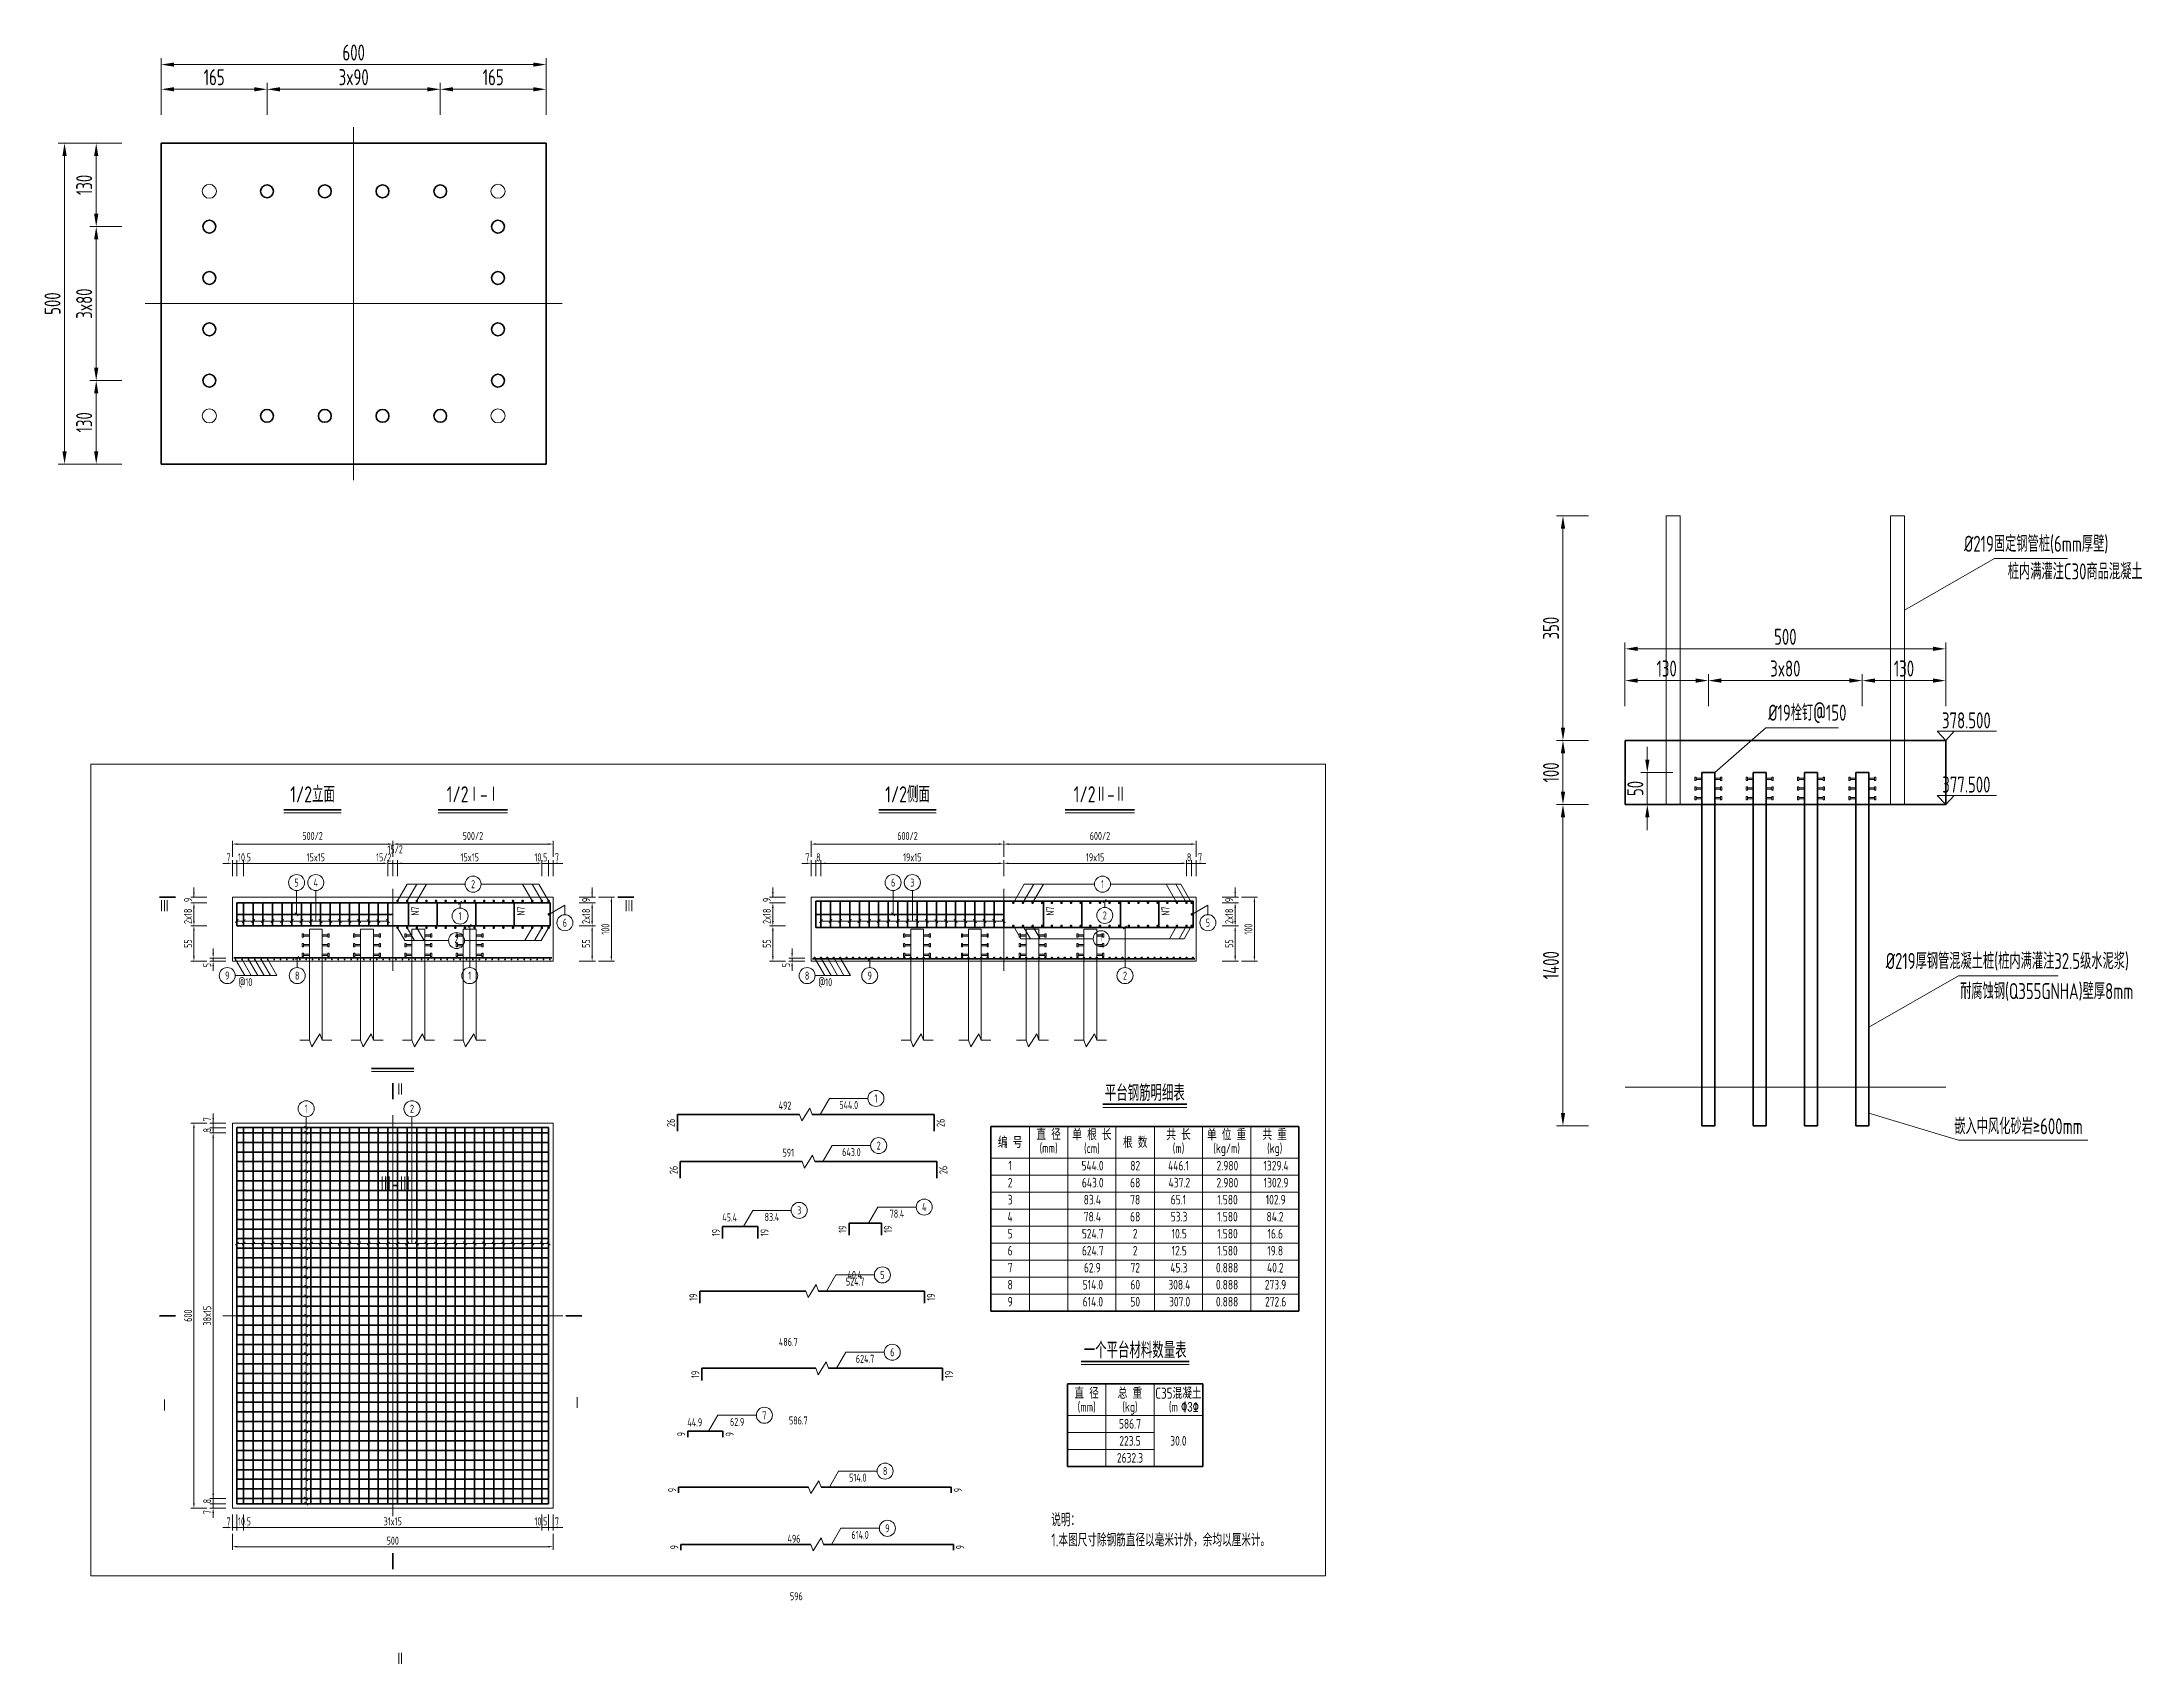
# Model space of a CAD drawing. Header units: millimetres. Extents: x -2430464 to 225692, y -180 to 1805330.
# Drawn here: x -648986 to -616245, y 764797 to 790074 of the extents above; entities that cross this region are included whole.
import ezdxf
from ezdxf.enums import TextEntityAlignment as Align

# ---------------------------------------------------------------- set-up
doc = ezdxf.new("R2010")
doc.units = ezdxf.units.MM
doc.header["$LTSCALE"] = 1000
doc.linetypes.add('ACAD_ISO04W100', pattern=[30, 24, -3, 0, -3])
doc.layers.get('0').update_dxf_attribs({"linetype": 'CONTINUOUS'})
doc.layers.get('DEFPOINTS').update_dxf_attribs({"linetype": 'CONTINUOUS'})
for name, color, linetype, lineweight in [('工作线', 1, 'CONTINUOUS', 35), ('文字', 7, 'CONTINUOUS', 15), ('构造', 7, 'CONTINUOUS', 20), ('标注', 3, 'CONTINUOUS', 15), ('淡显', 8, 'CONTINUOUS', 13), ('结构粗线', 4, 'CONTINUOUS', 35), ('结构细线', 7, 'CONTINUOUS', 18), ('轴线', 6, 'ACAD_ISO04W100', 13), ('钢筋', 1, 'CONTINUOUS', 35)]:
    doc.layers.add(name, color=color, linetype=linetype, lineweight=lineweight)
doc.styles.add('civil', font='tssdeng.shx', dxfattribs={"width": 0.7, "bigfont": 'hztxt.shx'})
doc.styles.add('标注', font='tssdeng.shx', dxfattribs={"width": 0.75, "bigfont": '002.shx'})
doc.styles.add('标题', font='tssdeng.shx', dxfattribs={"width": 0.75, "height": 5, "bigfont": '002.shx'})
doc.styles.add('标题2', font='tssdeng.shx', dxfattribs={"width": 0.75, "height": 4, "bigfont": '002.shx'})
doc.styles.add('注释', font='tssdeng.shx', dxfattribs={"width": 0.75, "height": 3.5, "bigfont": '002.shx'})
doc.styles.add('特殊字符替换', font='THFont_E.shx', dxfattribs={"width": 0.75, "height": 3, "bigfont": 'THFont.shx'})
doc.styles.add('表头', font='tssdeng.shx', dxfattribs={"width": 0.75, "height": 3.5, "bigfont": '002.shx'})
doc.styles.add('表正', font='tssdeng.shx', dxfattribs={"width": 0.75, "height": 3, "bigfont": '002.shx'})
doc.dimstyles.new('100', dxfattribs={"dimscale": 100, "dimtxt": 2.5, "dimasz": 2, "dimexe": 1, "dimexo": 1, "dimtad": 1, "dimdec": 1, "dimlfac": 0.1, "dimrnd": 0.0005, "dimdsep": 46, "dimtxsty": 'civil', "dimcen": 0, "dimclrd": 256, "dimclre": 256, "dimclrt": 256, "dimadec": 0, "dimazin": 0, "dimtfac": 1, "dimtdec": 1, "dimtix": 1, "dimtmove": 2, "dimatfit": 3, "dimfxl": 0, "dimtolj": 1, "dimlwd": -1, "dimlwe": -1, "dimarcsym": 0})
doc.dimstyles.new('DimStyle50', dxfattribs={"dimtxt": 125, "dimasz": 75, "dimexe": 50, "dimexo": 50, "dimgap": 31.25, "dimtad": 1, "dimdec": 1, "dimlfac": 0.1, "dimdsep": 46, "dimtxsty": '标注', "dimcen": 0, "dimclrd": 256, "dimclre": 256, "dimclrt": 256, "dimadec": 1, "dimazin": 2, "dimtfac": 1, "dimtdec": 1, "dimtmove": 2, "dimatfit": 3, "dimfxl": 0, "dimtolj": 1, "dimtzin": 0, "dimlwd": -1, "dimlwe": -1, "dimarcsym": 0})

msp = doc.modelspace()

# ---------------------------------------------------------------- texts
at = {"layer": '文字', "style": '标题', "width": 0.75}
for s, p in [('1/2立面', (-644767.73, 778150.07)), ('1/2Ⅰ-Ⅰ', (-642267.73, 778150.07)), ('1/2侧面', (-635491.95, 778150.07)), ('1/2Ⅱ-Ⅱ', (-632491.95, 778150.07)), ('Ⅲ-Ⅲ', (-643478.6, 772079.07))]:
    msp.add_text(s, height=250, dxfattribs=at).set_placement(p, align=Align.BOTTOM_CENTER)
at = {"layer": '文字', "width": 0.75}
for s, style, p in [('Ⅲ', '标题2', (-647153.3, 776709.5)), ('Ⅱ', '标题2', (-643477.73, 773850.22)), ('说明：', '注释', (-633252.19, 767142.98)), ('1.本图尺寸除钢筋直径以毫米计外，余均以厘米计。', '注释', (-633252.19, 766828.69))]:
    msp.add_text(s, height=200, dxfattribs=dict(at, style=style)).set_placement(p, align=Align.TOP_LEFT)
at = {"layer": '文字', "style": '标题2', "width": 0.75}
msp.add_text('Ⅲ', height=200, dxfattribs=at).set_placement((-639759.38, 776709.5), align=Align.TOP_RIGHT)
at = {"layer": '文字', "width": 0.75}
for s, height, style, p in [('平台钢筋明细表', 250, '标题', (-631791.95, 773696.03)), ('编 号', 175, '表头', (-633891.95, 772926.03)), ('直 径', 175, '表头', (-633291.95, 773049.67)), ('单 根 长', 175, '表头', (-632616.95, 773046.22)), ('根 数', 175, '表头', (-631941.95, 772926.03)), ('共 长', 175, '表头', (-631266.95, 773046.91)), ('单 位 重', 175, '表头', (-630516.95, 773046.22)), ('共 重', 175, '表头', (-629766.95, 773046.91)), ('(mm)', 150, '表正', (-633291.95, 772837.17)), ('(cm)', 150, '表正', (-632616.95, 772833.72)), ('(m)', 150, '表正', (-631266.95, 772834.41)), ('(kg/m)', 150, '表正', (-630516.95, 772833.72)), ('(kg)', 150, '表正', (-629766.95, 772834.41)), ('一个平台材料数量表', 250, '标题', (-631943.06, 769687.04)), ('直 径', 175, '表头', (-632698.9, 769017.04)), ('总 重', 175, '表头', (-632023.9, 769017.04)), ('C35混凝土', 175, '表头', (-631268.06, 769017.04)), ('(mm)', 150, '表正', (-632698.9, 768804.54)), ('(kg)', 150, '表正', (-632023.9, 768804.54))]:
    msp.add_text(s, height=height, dxfattribs=dict(at, style=style)).set_placement(p, align=Align.MIDDLE_CENTER)
at = {"layer": '文字', "style": '标题2', "width": 0.75}
for s, p in [('Ⅰ', (-647153.3, 768666.46)), ('Ⅱ', (-643477.73, 764717.96))]:
    msp.add_text(s, height=200, dxfattribs=at).set_placement(p, align=Align.BOTTOM_LEFT)
msp.add_text('Ⅰ', height=200, dxfattribs=at).set_placement((-640567.73, 768704.96), align=Align.BOTTOM_RIGHT)
at = {"layer": '文字', "width": 0.75}
for s, style, p in [('(m', '表正', (-631417.65, 768729.54)), ('%%1303%%131', '特殊字符替换', (-631227.26, 768729.54)), (')', '表正', (-631179.05, 768729.54))]:
    msp.add_text(s, height=150, dxfattribs=dict(at, style=style)).set_placement(p)
at = {"layer": '标注', "width": 0.75}
for s, height, style, p in [('5', 125, '标注', (-645017.73, 776974.5)), ('4', 125, '标注', (-644717.73, 776974.5)), ('2', 125, '标注', (-642265.23, 776949.5)), ('6', 125, '标注', (-635716.95, 776974.5)), ('3', 125, '标注', (-635416.95, 776974.5)), ('1', 125, '标注', (-632451.95, 776949.5)), ('1', 125, '标注', (-642467.73, 776451.91)), ('6', 125, '标注', (-640834.38, 776348.84)), ('2', 125, '标注', (-632416.95, 776462.18)), ('5', 125, '标注', (-630808.6, 776348.84)), ('2', 125, '标注', (-642523.23, 776094.79)), ('1', 125, '标注', (-632472.45, 776123.54)), ('9', 125, '标注', (-646098.39, 775524.5)), ('@10', 125, '标注', (-645815.22, 775422)), ('8', 125, '标注', (-645007.73, 775524.5)), ('1', 125, '标注', (-642317.73, 775524.5)), ('8', 125, '标注', (-637058.18, 775524.5)), ('@10', 125, '标注', (-636775, 775422)), ('9', 125, '标注', (-636081.95, 775524.5)), ('2', 125, '标注', (-632101.32, 775524.5)), ('1', 125, '标注', (-635984.18, 773610.48)), ('1', 125, '标注', (-644867.73, 773450.22)), ('2', 125, '标注', (-643217.73, 773450.22)), ('544.0', 125, '标注', (-636409.18, 773507.98)), ('643.0', 125, '标注', (-636366.87, 772773.77)), ('2', 125, '标注', (-635941.87, 772876.27)), ('2', 150, '表正', (-633891.95, 772297.95)), ('1', 150, '表正', (-633891.95, 772562.95)), ('68', 150, '表正', (-631941.95, 772297.95)), ('82', 150, '表正', (-631941.95, 772562.95)), ('3', 150, '表正', (-633891.95, 772032.95)), ('78', 150, '表正', (-631941.95, 772032.95)), ('83.4', 125, '标注', (-637606.28, 771763.6)), ('3', 125, '标注', (-637181.28, 771866.1)), ('78.4', 125, '标注', (-635656.33, 771815.22)), ('4', 125, '标注', (-635231.33, 771917.72)), ('4', 150, '表正', (-633891.95, 771767.95)), ('68', 150, '表正', (-631941.95, 771767.95)), ('5', 150, '表正', (-633891.95, 771502.95)), ('2', 150, '表正', (-631941.95, 771502.95)), ('6', 150, '表正', (-633891.95, 771237.95)), ('2', 150, '表正', (-631941.95, 771237.95)), ('524.7', 125, '标注', (-636308.95, 770756.89)), ('5', 125, '标注', (-635883.95, 770859.39)), ('7', 150, '表正', (-633891.95, 770972.95)), ('8', 150, '表正', (-633891.95, 770707.95)), ('72', 150, '表正', (-631941.95, 770972.95)), ('60', 150, '表正', (-631941.95, 770707.95)), ('9', 150, '表正', (-633891.95, 770442.95)), ('50', 150, '表正', (-631941.95, 770442.95)), ('624.7', 125, '标注', (-636154.42, 769552.6)), ('6', 125, '标注', (-635729.42, 769655.1)), ('62.9', 125, '标注', (-638149.2, 768570.31)), ('7', 125, '标注', (-637724.2, 768672.81)), ('586.7', 150, '表正', (-632023.9, 768539.54)), ('223.5', 150, '表正', (-632023.9, 768274.54)), ('30.0', 150, '表正', (-631268.06, 768274.54)), ('8', 125, '标注', (-635841.58, 767803.02)), ('2632.3', 150, '表正', (-632023.9, 768009.54)), ('514.0', 125, '标注', (-636266.58, 767700.52)), ('614.0', 125, '标注', (-636231.37, 766808.81)), ('9', 125, '标注', (-635806.37, 766911.31))]:
    msp.add_text(s, height=height, dxfattribs=dict(at, style=style)).set_placement(p, align=Align.MIDDLE_CENTER)
at = {"layer": '标注', "style": '标注', "width": 0.75}
for p in [(-643233.23, 776529.5), (-641583.23, 776529.5), (-633332.45, 776529.5), (-631532.45, 776529.5)]:
    msp.add_text('N7', height=125, rotation=90, dxfattribs=at).set_placement(p, align=Align.TOP_CENTER)
for s, p in [('492', (-637303.52, 773400.48)), ('591', (-637261.21, 772666.27)), ('45.4', (-638150.62, 771656.1)), ('40.4', (-636200.67, 770761.46)), ('486.7', (-637203.29, 769716.46)), ('44.9', (-638693.54, 768462.81)), ('586.7', (-637048.76, 768492.46)), ('496', (-637160.92, 766648.96)), ('596', (-637125.71, 765752.96))]:
    msp.add_text(s, height=125, dxfattribs=at).set_placement(p, align=Align.BOTTOM_RIGHT)
for s, p in [('26', (-639181.02, 773230.48)), ('26', (-634976.02, 773230.48)), ('26', (-639138.71, 772496.27)), ('26', (-634933.71, 772496.27)), ('19', (-638479.97, 771521.1)), ('19', (-637721.27, 771521.1)), ('19', (-636504.92, 771572.72)), ('19', (-635796.42, 771572.72)), ('19', (-638830.79, 770514.39)), ('19', (-635125.79, 770514.39)), ('19', (-638801.26, 769310.1)), ('19', (-634846.26, 769310.1)), ('9', (-639020.64, 768377.81)), ('9', (-638266.44, 768377.81)), ('9', (-639163.42, 767508.02)), ('9', (-634708.42, 767508.02)), ('9', (-639128.21, 766616.31)), ('9', (-634673.21, 766616.31))]:
    msp.add_text(s, height=125, rotation=90, dxfattribs=at).set_placement(p, align=Align.MIDDLE_CENTER)
at = {"layer": '标注', "style": '表正', "width": 0.75}
for s, p in [('544.0', (-632435.22, 772562.95)), ('643.0', (-632435.22, 772297.95)), ('446.1', (-631104.69, 772562.95)), ('437.2', (-631085.22, 772297.95)), ('2.980', (-630335.22, 772562.95)), ('2.980', (-630335.22, 772297.95)), ('1329.4', (-629548.44, 772562.95)), ('1302.9', (-629552.76, 772297.95)), ('83.4', (-632476.32, 772032.95)), ('65.1', (-631147.96, 772032.95)), ('1.580', (-630343.87, 772032.95)), ('102.9', (-629596.03, 772032.95)), ('78.4', (-632476.32, 771767.95)), ('53.3', (-631128.48, 771767.95)), ('1.580', (-630343.87, 771767.95)), ('84.2', (-629628.48, 771767.95)), ('524.7', (-632435.22, 771502.95)), ('10.5', (-631137.14, 771502.95)), ('1.580', (-630343.87, 771502.95)), ('16.6', (-629639.3, 771502.95)), ('624.7', (-632435.22, 771237.95)), ('12.5', (-631137.14, 771237.95)), ('1.580', (-630343.87, 771237.95)), ('19.8', (-629637.14, 771237.95)), ('514.0', (-632443.87, 770707.95)), ('62.9', (-632480.65, 770972.95)), ('308.4', (-631083.05, 770707.95)), ('45.3', (-631128.48, 770972.95)), ('0.888', (-630335.22, 770972.95)), ('0.888', (-630335.22, 770707.95)), ('273.9', (-629587.38, 770707.95)), ('40.2', (-629628.48, 770972.95)), ('614.0', (-632443.87, 770442.95)), ('307.0', (-631085.22, 770442.95)), ('0.888', (-630335.22, 770442.95)), ('272.6', (-629587.38, 770442.95))]:
    msp.add_text(s, height=150, dxfattribs=at).set_placement(p, align=Align.MIDDLE_RIGHT)
at = {"layer": '标注', "char_height": 250, "attachment_point": 5, "style": 'civil'}
for s, insert in [('\\A1;%%C219固定钢管桩(6mm厚壁)', (-617894.61, 782241.49)), ('\\A1;桩内满灌注C30商品混凝土', (-617287.19, 781823.2)), ('\\A1;%%C19栓钉@150', (-621462.77, 779603.52)), ('\\A1;378.500', (-618983.33, 779502.2)), ('\\A1;377.500', (-618983.33, 778502.2)), ('\\A1;%%C219厚钢管混凝土桩(桩内满灌注32.5级水泥浆)', (-618344.28, 775740.29)), ('\\A1;耐腐蚀钢(Q355GNHA)壁厚8mm', (-617731.16, 775270.65)), ('\\A1;嵌入中风化砂岩≥600mm', (-618170.74, 773176.43))]:
    msp.add_mtext(s, dxfattribs=dict(at, insert=insert))

# ---------------------------------------------------------------- blocks, each defined once
blk = doc.blocks.new('*D338')
at = {"layer": 'DEFPOINTS', "color": 0, "transparency": 16777216}
for p in [(-645477, 789337), (-647127, 788497), (-645477, 787747)]:
    blk.add_point(p, dxfattribs=at)
at = {"layer": '标注', "transparency": 16777216}
for p, q in [((-647127, 788937), (-647127, 789437)), ((-645477, 788937), (-645477, 789437)), ((-646927, 789337), (-645677, 789337))]:
    blk.add_line(p, q, dxfattribs=at)
for points in [[(-646927, 789370), (-646927, 789304), (-647127, 789337)], [(-645677, 789370), (-645677, 789304), (-645477, 789337)]]:
    blk.add_solid(points, dxfattribs=at)
at = {"layer": '标注', "transparency": 16777216, "insert": (-646302, 789525), "char_height": 250, "attachment_point": 5, "style": 'civil'}
blk.add_mtext('\\A1;165', dxfattribs=at)
blk = doc.blocks.new('*D339')
at = {"layer": 'DEFPOINTS', "color": 0, "transparency": 16777216}
for p in [(-642777, 789337), (-645477, 787747), (-642777, 787747)]:
    blk.add_point(p, dxfattribs=at)
at = {"layer": '标注', "transparency": 16777216}
for p, q in [((-645477, 788937), (-645477, 789437)), ((-642777, 788937), (-642777, 789437)), ((-645277, 789337), (-642977, 789337))]:
    blk.add_line(p, q, dxfattribs=at)
for points in [[(-645277, 789370), (-645277, 789304), (-645477, 789337)], [(-642977, 789370), (-642977, 789304), (-642777, 789337)]]:
    blk.add_solid(points, dxfattribs=at)
at = {"layer": '标注', "transparency": 16777216, "insert": (-644127, 789525), "char_height": 250, "attachment_point": 5, "style": 'civil'}
blk.add_mtext('\\A1;3x90', dxfattribs=at)
blk = doc.blocks.new('*D340')
at = {"layer": 'DEFPOINTS', "color": 0, "transparency": 16777216}
for p in [(-641127, 789337), (-641127, 788497), (-642777, 787747)]:
    blk.add_point(p, dxfattribs=at)
at = {"layer": '标注', "transparency": 16777216}
for p, q in [((-642777, 788937), (-642777, 789437)), ((-641127, 788937), (-641127, 789437)), ((-642577, 789337), (-641327, 789337))]:
    blk.add_line(p, q, dxfattribs=at)
for points in [[(-642577, 789370), (-642577, 789304), (-642777, 789337)], [(-641327, 789370), (-641327, 789304), (-641127, 789337)]]:
    blk.add_solid(points, dxfattribs=at)
at = {"layer": '标注', "transparency": 16777216, "insert": (-641952, 789525), "char_height": 250, "attachment_point": 5, "style": 'civil'}
blk.add_mtext('\\A1;165', dxfattribs=at)
blk = doc.blocks.new('*D330')
at = {"layer": 'DEFPOINTS', "color": 0, "transparency": 16777216}
for p in [(-641127, 789722), (-647127, 788497), (-641127, 788497)]:
    blk.add_point(p, dxfattribs=at)
at = {"layer": '标注', "transparency": 16777216}
for p, q in [((-647127, 789322), (-647127, 789822)), ((-646927, 789722), (-641327, 789722)), ((-641127, 789322), (-641127, 789822))]:
    blk.add_line(p, q, dxfattribs=at)
for points in [[(-646927, 789755), (-646927, 789689), (-647127, 789722)], [(-641327, 789755), (-641327, 789689), (-641127, 789722)]]:
    blk.add_solid(points, dxfattribs=at)
at = {"layer": '标注', "transparency": 16777216, "insert": (-644127, 789910), "char_height": 250, "attachment_point": 5, "style": 'civil'}
blk.add_mtext('\\A1;600', dxfattribs=at)
blk = doc.blocks.new('*D341')
at = {"layer": 'DEFPOINTS', "color": 0, "transparency": 16777216}
for p in [(-647127, 788497), (-648141, 787197), (-646377, 787197)]:
    blk.add_point(p, dxfattribs=at)
at = {"layer": '标注', "transparency": 16777216}
for p, q in [((-647741, 788497), (-648241, 788497)), ((-648141, 788297), (-648141, 787397)), ((-647741, 787197), (-648241, 787197))]:
    blk.add_line(p, q, dxfattribs=at)
for points in [[(-648174, 788297), (-648108, 788297), (-648141, 788497)], [(-648174, 787397), (-648108, 787397), (-648141, 787197)]]:
    blk.add_solid(points, dxfattribs=at)
at = {"layer": '标注', "transparency": 16777216, "insert": (-648329, 787847), "char_height": 250, "attachment_point": 5, "rotation": 90, "style": 'civil'}
blk.add_mtext('\\A1;130', dxfattribs=at)
blk = doc.blocks.new('*D342')
at = {"layer": 'DEFPOINTS', "color": 0, "transparency": 16777216}
for p in [(-646377, 787197), (-648141, 784797), (-646377, 784797)]:
    blk.add_point(p, dxfattribs=at)
at = {"layer": '标注', "transparency": 16777216}
for p, q in [((-647741, 787197), (-648241, 787197)), ((-648141, 786997), (-648141, 784997)), ((-647741, 784797), (-648241, 784797))]:
    blk.add_line(p, q, dxfattribs=at)
for points in [[(-648174, 786997), (-648108, 786997), (-648141, 787197)], [(-648174, 784997), (-648108, 784997), (-648141, 784797)]]:
    blk.add_solid(points, dxfattribs=at)
at = {"layer": '标注', "transparency": 16777216, "insert": (-648329, 785997), "char_height": 250, "attachment_point": 5, "rotation": 90, "style": 'civil'}
blk.add_mtext('\\A1;3x80', dxfattribs=at)
blk = doc.blocks.new('*D343')
at = {"layer": 'DEFPOINTS', "color": 0, "transparency": 16777216}
for p in [(-646377, 784797), (-648141, 783497), (-647127, 783497)]:
    blk.add_point(p, dxfattribs=at)
at = {"layer": '标注', "transparency": 16777216}
for p, q in [((-647741, 784797), (-648241, 784797)), ((-648141, 784597), (-648141, 783697)), ((-647741, 783497), (-648241, 783497))]:
    blk.add_line(p, q, dxfattribs=at)
for points in [[(-648174, 784597), (-648108, 784597), (-648141, 784797)], [(-648174, 783697), (-648108, 783697), (-648141, 783497)]]:
    blk.add_solid(points, dxfattribs=at)
at = {"layer": '标注', "transparency": 16777216, "insert": (-648329, 784147), "char_height": 250, "attachment_point": 5, "rotation": 90, "style": 'civil'}
blk.add_mtext('\\A1;130', dxfattribs=at)
blk = doc.blocks.new('*D331')
at = {"layer": 'DEFPOINTS', "color": 0, "transparency": 16777216}
for p in [(-647127, 788497), (-648635, 783497), (-647127, 783497)]:
    blk.add_point(p, dxfattribs=at)
at = {"layer": '标注', "transparency": 16777216}
for p, q in [((-648235, 788497), (-648735, 788497)), ((-648635, 788297), (-648635, 783697)), ((-648235, 783497), (-648735, 783497))]:
    blk.add_line(p, q, dxfattribs=at)
for points in [[(-648668, 788297), (-648601, 788297), (-648635, 788497)], [(-648668, 783697), (-648601, 783697), (-648635, 783497)]]:
    blk.add_solid(points, dxfattribs=at)
at = {"layer": '标注', "transparency": 16777216, "insert": (-648822, 785997), "char_height": 250, "attachment_point": 5, "rotation": 90, "style": 'civil'}
blk.add_mtext('\\A1;500', dxfattribs=at)
blk = doc.blocks.new('dwwqq132')
at = {"layer": '结构细线'}
for p, q in [((82537, 14606), (82587, 14606)), ((82537, 14606), (82537, 14586)), ((82537, 14586), (82587, 14586)), ((82587, 14606), (82587, 14586))]:
    blk.add_line(p, q, dxfattribs=at)
blk.add_lwpolyline([(82552, 14496), (82572, 14496), (82572, 14586), (82552, 14586), (82552, 14496)], dxfattribs=at)
blk = doc.blocks.new('*D333')
at = {"layer": 'DEFPOINTS', "color": 0, "transparency": 16777216}
for p in [(-623006, 780122), (-624306, 779191), (-623006, 778691)]:
    blk.add_point(p, dxfattribs=at)
at = {"layer": '标注', "transparency": 16777216}
for p, q in [((-624306, 779722), (-624306, 780222)), ((-623006, 779722), (-623006, 780222)), ((-624106, 780122), (-623206, 780122))]:
    blk.add_line(p, q, dxfattribs=at)
for points in [[(-624106, 780156), (-624106, 780089), (-624306, 780122)], [(-623206, 780156), (-623206, 780089), (-623006, 780122)]]:
    blk.add_solid(points, dxfattribs=at)
at = {"layer": '标注', "transparency": 16777216, "insert": (-623656, 780310), "char_height": 250, "attachment_point": 5, "style": 'civil'}
blk.add_mtext('\\A1;130', dxfattribs=at)
blk = doc.blocks.new('*D334')
at = {"layer": 'DEFPOINTS', "color": 0, "transparency": 16777216}
for p in [(-620606, 780122), (-623006, 778691), (-620606, 778691)]:
    blk.add_point(p, dxfattribs=at)
at = {"layer": '标注', "transparency": 16777216}
for p, q in [((-623006, 779722), (-623006, 780222)), ((-620606, 779722), (-620606, 780222)), ((-622806, 780122), (-620806, 780122))]:
    blk.add_line(p, q, dxfattribs=at)
for points in [[(-622806, 780156), (-622806, 780089), (-623006, 780122)], [(-620806, 780156), (-620806, 780089), (-620606, 780122)]]:
    blk.add_solid(points, dxfattribs=at)
at = {"layer": '标注', "transparency": 16777216, "insert": (-621806, 780310), "char_height": 250, "attachment_point": 5, "style": 'civil'}
blk.add_mtext('\\A1;3x80', dxfattribs=at)
blk = doc.blocks.new('*D335')
at = {"layer": 'DEFPOINTS', "color": 0, "transparency": 16777216}
for p in [(-619306, 780122), (-619306, 779191), (-620606, 778691)]:
    blk.add_point(p, dxfattribs=at)
at = {"layer": '标注', "transparency": 16777216}
for p, q in [((-620606, 779722), (-620606, 780222)), ((-619306, 779722), (-619306, 780222)), ((-620406, 780122), (-619506, 780122))]:
    blk.add_line(p, q, dxfattribs=at)
for points in [[(-620406, 780156), (-620406, 780089), (-620606, 780122)], [(-619506, 780156), (-619506, 780089), (-619306, 780122)]]:
    blk.add_solid(points, dxfattribs=at)
at = {"layer": '标注', "transparency": 16777216, "insert": (-619956, 780310), "char_height": 250, "attachment_point": 5, "style": 'civil'}
blk.add_mtext('\\A1;130', dxfattribs=at)
blk = doc.blocks.new('*D328')
at = {"layer": 'DEFPOINTS', "color": 0, "transparency": 16777216}
for p in [(-619306, 780617), (-624306, 779191), (-619306, 779191)]:
    blk.add_point(p, dxfattribs=at)
at = {"layer": '标注', "transparency": 16777216}
for p, q in [((-624306, 780217), (-624306, 780717)), ((-624106, 780617), (-619506, 780617)), ((-619306, 780217), (-619306, 780717))]:
    blk.add_line(p, q, dxfattribs=at)
for points in [[(-624106, 780651), (-624106, 780584), (-624306, 780617)], [(-619506, 780651), (-619506, 780584), (-619306, 780617)]]:
    blk.add_solid(points, dxfattribs=at)
at = {"layer": '标注', "transparency": 16777216, "insert": (-621806, 780805), "char_height": 250, "attachment_point": 5, "style": 'civil'}
blk.add_mtext('\\A1;500', dxfattribs=at)
blk = doc.blocks.new('*D336')
at = {"layer": 'DEFPOINTS', "color": 0, "transparency": 16777216}
for p in [(-623106, 778691), (-623958, 778191), (-623106, 778191)]:
    blk.add_point(p, dxfattribs=at)
at = {"layer": '标注', "transparency": 16777216}
for p, q in [((-623958, 778891), (-623958, 779091)), ((-623558, 778691), (-624058, 778691)), ((-623958, 778691), (-623958, 778191)), ((-623558, 778191), (-624058, 778191)), ((-623958, 777991), (-623958, 777791))]:
    blk.add_line(p, q, dxfattribs=at)
for points in [[(-623991, 778891), (-623925, 778891), (-623958, 778691)], [(-623991, 777991), (-623925, 777991), (-623958, 778191)]]:
    blk.add_solid(points, dxfattribs=at)
at = {"layer": '标注', "transparency": 16777216, "insert": (-624145, 778441), "char_height": 250, "attachment_point": 5, "rotation": 90, "style": 'civil'}
blk.add_mtext('\\A1;50', dxfattribs=at)
blk = doc.blocks.new('*D337')
at = {"layer": 'DEFPOINTS', "color": 0, "transparency": 16777216}
for p in [(-624306, 779191), (-625273, 778191), (-624306, 778191)]:
    blk.add_point(p, dxfattribs=at)
at = {"layer": '标注', "transparency": 16777216}
for p, q in [((-624873, 779191), (-625373, 779191)), ((-625273, 778991), (-625273, 778391)), ((-624873, 778191), (-625373, 778191))]:
    blk.add_line(p, q, dxfattribs=at)
for points in [[(-625306, 778991), (-625239, 778991), (-625273, 779191)], [(-625306, 778391), (-625239, 778391), (-625273, 778191)]]:
    blk.add_solid(points, dxfattribs=at)
at = {"layer": '标注', "transparency": 16777216, "insert": (-625460, 778691), "char_height": 250, "attachment_point": 5, "rotation": 90, "style": 'civil'}
blk.add_mtext('\\A1;100', dxfattribs=at)
blk = doc.blocks.new('*D329')
at = {"layer": 'DEFPOINTS', "color": 0, "transparency": 16777216}
for p in [(-646318, 775799), (-646018, 775799), (-646018, 775749)]:
    blk.add_point(p, dxfattribs=at)
at = {"layer": '标注', "transparency": 16777216}
for p, q in [((-646118, 775799), (-646368, 775799)), ((-646118, 775749), (-646368, 775749)), ((-646318, 775874), (-646318, 775949)), ((-646318, 775749), (-646318, 775799)), ((-646318, 775674), (-646318, 775599))]:
    blk.add_line(p, q, dxfattribs=at)
for points in [[(-646330, 775874), (-646305, 775874), (-646318, 775799)], [(-646330, 775674), (-646305, 775674), (-646318, 775749)]]:
    blk.add_solid(points, dxfattribs=at)
at = {"layer": '标注', "transparency": 16777216, "insert": (-646411, 775688), "char_height": 125, "attachment_point": 5, "rotation": 90, "style": '标注'}
blk.add_mtext('\\A1;5', dxfattribs=at)
blk = doc.blocks.new('Dot_User')
blk.add_line((0, 0), (-1, 0))
at = {"layer": '标注', "const_width": 0.1653, "flags": 128}
blk.add_lwpolyline([(-0.08265, 0, 1), (0.08265, 0, 1)], format="xyb", close=True, dxfattribs=at)
blk = doc.blocks.new('*D311')
at = {"layer": 'DEFPOINTS', "color": 0, "transparency": 16777216}
for p in [(-645948, 777274), (-646018, 776974), (-645948, 776974)]:
    blk.add_point(p, dxfattribs=at)
at = {"layer": '标注', "transparency": 16777216}
for p, q in [((-646093, 777274), (-646168, 777274)), ((-646018, 777074), (-646018, 777324)), ((-646018, 777274), (-645948, 777274)), ((-645948, 777074), (-645948, 777324)), ((-645873, 777274), (-645798, 777274))]:
    blk.add_line(p, q, dxfattribs=at)
blk.add_solid([(-646093, 777287), (-646093, 777262), (-646018, 777274)], dxfattribs=at)
at = {"layer": '标注', "transparency": 16777216, "xscale": 75, "yscale": 75, "zscale": 75, "rotation": 180}
blk.add_blockref('Dot_User', (-645948, 777274), dxfattribs=at)
at = {"layer": '标注', "transparency": 16777216, "insert": (-646079, 777368), "char_height": 125, "attachment_point": 5, "style": '标注'}
blk.add_mtext('\\A1;7', dxfattribs=at)
blk = doc.blocks.new('*D312')
at = {"layer": 'DEFPOINTS', "color": 0, "transparency": 16777216}
for p in [(-645843, 777274), (-645948, 776974), (-645843, 776974)]:
    blk.add_point(p, dxfattribs=at)
at = {"layer": '标注', "transparency": 16777216}
for p, q in [((-645948, 777074), (-645948, 777324)), ((-645843, 777074), (-645843, 777324)), ((-645768, 777274), (-645693, 777274))]:
    blk.add_line(p, q, dxfattribs=at)
blk.add_solid([(-645768, 777287), (-645768, 777262), (-645843, 777274)], dxfattribs=at)
at = {"layer": '标注', "transparency": 16777216, "insert": (-645829, 777368), "char_height": 125, "attachment_point": 5, "style": '标注'}
blk.add_mtext('\\A1;10.5', dxfattribs=at)
blk = doc.blocks.new('*D313')
at = {"layer": 'DEFPOINTS', "color": 0, "transparency": 16777216}
for p in [(-643593, 777274), (-645843, 776974), (-643593, 776974)]:
    blk.add_point(p, dxfattribs=at)
at = {"layer": '标注', "transparency": 16777216}
for p, q in [((-645843, 777074), (-645843, 777324)), ((-645768, 777274), (-643668, 777274)), ((-643593, 777074), (-643593, 777324))]:
    blk.add_line(p, q, dxfattribs=at)
for points in [[(-645768, 777287), (-645768, 777262), (-645843, 777274)], [(-643668, 777287), (-643668, 777262), (-643593, 777274)]]:
    blk.add_solid(points, dxfattribs=at)
at = {"layer": '标注', "transparency": 16777216, "insert": (-644718, 777368), "char_height": 125, "attachment_point": 5, "style": '标注'}
blk.add_mtext('\\A1;15x15', dxfattribs=at)
blk = doc.blocks.new('*D314')
at = {"layer": 'DEFPOINTS', "color": 0, "transparency": 16777216}
for p in [(-643518, 777274), (-643593, 776974), (-643518, 776974)]:
    blk.add_point(p, dxfattribs=at)
at = {"layer": '标注', "transparency": 16777216}
for p, q in [((-643668, 777274), (-643743, 777274)), ((-643593, 777074), (-643593, 777324)), ((-643593, 777274), (-643518, 777274)), ((-643518, 777074), (-643518, 777324)), ((-643443, 777274), (-643368, 777274))]:
    blk.add_line(p, q, dxfattribs=at)
blk.add_solid([(-643668, 777287), (-643668, 777262), (-643593, 777274)], dxfattribs=at)
at = {"layer": '标注', "transparency": 16777216, "xscale": 75, "yscale": 75, "zscale": 75, "rotation": 180}
blk.add_blockref('Dot_User', (-643518, 777274), dxfattribs=at)
at = {"layer": '标注', "transparency": 16777216, "insert": (-643658, 777368), "char_height": 125, "attachment_point": 5, "style": '标注'}
blk.add_mtext('\\A1;15/2', dxfattribs=at)
blk = doc.blocks.new('*D315')
at = {"layer": 'DEFPOINTS', "color": 0, "transparency": 16777216}
for p in [(-643443, 777274), (-643518, 776974), (-643443, 776974)]:
    blk.add_point(p, dxfattribs=at)
at = {"layer": '标注', "transparency": 16777216}
for p, q in [((-643518, 777074), (-643518, 777324)), ((-643443, 777074), (-643443, 777324)), ((-643443, 777274), (-643293, 777274)), ((-643293, 777274), (-643368, 777274))]:
    blk.add_line(p, q, dxfattribs=at)
blk.add_solid([(-643368, 777287), (-643368, 777262), (-643443, 777274)], dxfattribs=at)
at = {"layer": '标注', "transparency": 16777216, "insert": (-643480, 777493), "char_height": 125, "attachment_point": 5, "style": '标注'}
blk.add_mtext('\\A1;15/2', dxfattribs=at)
blk = doc.blocks.new('*D316')
at = {"layer": 'DEFPOINTS', "color": 0, "transparency": 16777216}
for p in [(-641193, 777274), (-643443, 776974), (-641193, 776974)]:
    blk.add_point(p, dxfattribs=at)
at = {"layer": '标注', "transparency": 16777216}
for p, q in [((-643443, 777074), (-643443, 777324)), ((-643368, 777274), (-641268, 777274)), ((-641193, 777074), (-641193, 777324))]:
    blk.add_line(p, q, dxfattribs=at)
for points in [[(-643368, 777287), (-643368, 777262), (-643443, 777274)], [(-641268, 777287), (-641268, 777262), (-641193, 777274)]]:
    blk.add_solid(points, dxfattribs=at)
at = {"layer": '标注', "transparency": 16777216, "insert": (-642318, 777368), "char_height": 125, "attachment_point": 5, "style": '标注'}
blk.add_mtext('\\A1;15x15', dxfattribs=at)
blk = doc.blocks.new('*D317')
at = {"layer": 'DEFPOINTS', "color": 0, "transparency": 16777216}
for p in [(-641088, 777274), (-641193, 776974), (-641088, 776974)]:
    blk.add_point(p, dxfattribs=at)
at = {"layer": '标注', "transparency": 16777216}
for p, q in [((-641268, 777274), (-641343, 777274)), ((-641193, 777074), (-641193, 777324)), ((-641193, 777274), (-641088, 777274)), ((-641088, 777074), (-641088, 777324)), ((-641013, 777274), (-640938, 777274))]:
    blk.add_line(p, q, dxfattribs=at)
blk.add_solid([(-641268, 777287), (-641268, 777262), (-641193, 777274)], dxfattribs=at)
at = {"layer": '标注', "transparency": 16777216, "xscale": 75, "yscale": 75, "zscale": 75, "rotation": 180}
blk.add_blockref('Dot_User', (-641088, 777274), dxfattribs=at)
at = {"layer": '标注', "transparency": 16777216, "insert": (-641207, 777368), "char_height": 125, "attachment_point": 5, "style": '标注'}
blk.add_mtext('\\A1;10.5', dxfattribs=at)
blk = doc.blocks.new('*D318')
at = {"layer": 'DEFPOINTS', "color": 0, "transparency": 16777216}
for p in [(-641018, 777274), (-641088, 776974), (-641018, 776974)]:
    blk.add_point(p, dxfattribs=at)
at = {"layer": '标注', "transparency": 16777216}
for p, q in [((-641088, 777074), (-641088, 777324)), ((-641018, 777074), (-641018, 777324)), ((-640943, 777274), (-640868, 777274))]:
    blk.add_line(p, q, dxfattribs=at)
blk.add_solid([(-640943, 777287), (-640943, 777262), (-641018, 777274)], dxfattribs=at)
at = {"layer": '标注', "transparency": 16777216, "insert": (-640957, 777368), "char_height": 125, "attachment_point": 5, "style": '标注'}
blk.add_mtext('\\A1;7', dxfattribs=at)
blk = doc.blocks.new('*D319')
at = {"layer": 'DEFPOINTS', "color": 0, "transparency": 16777216}
for p in [(-646018, 777274), (-643518, 777574), (-643518, 777274)]:
    blk.add_point(p, dxfattribs=at)
at = {"layer": '标注', "transparency": 16777216}
for p, q in [((-646018, 777374), (-646018, 777624)), ((-643518, 777374), (-643518, 777624)), ((-645943, 777574), (-643593, 777574))]:
    blk.add_line(p, q, dxfattribs=at)
for points in [[(-645943, 777587), (-645943, 777562), (-646018, 777574)], [(-643593, 777587), (-643593, 777562), (-643518, 777574)]]:
    blk.add_solid(points, dxfattribs=at)
at = {"layer": '标注', "transparency": 16777216, "insert": (-644768, 777701), "char_height": 125, "attachment_point": 5, "style": '标注'}
blk.add_mtext('\\A1;500/2', dxfattribs=at)
blk = doc.blocks.new('*D320')
at = {"layer": 'DEFPOINTS', "color": 0, "transparency": 16777216}
for p in [(-643518, 777274), (-641018, 777574), (-641018, 777274)]:
    blk.add_point(p, dxfattribs=at)
at = {"layer": '标注', "transparency": 16777216}
for p, q in [((-643518, 777374), (-643518, 777624)), ((-641018, 777374), (-641018, 777624)), ((-643443, 777574), (-641093, 777574))]:
    blk.add_line(p, q, dxfattribs=at)
for points in [[(-643443, 777587), (-643443, 777562), (-643518, 777574)], [(-641093, 777587), (-641093, 777562), (-641018, 777574)]]:
    blk.add_solid(points, dxfattribs=at)
at = {"layer": '标注', "transparency": 16777216, "insert": (-642268, 777701), "char_height": 125, "attachment_point": 5, "style": '标注'}
blk.add_mtext('\\A1;500/2', dxfattribs=at)
blk = doc.blocks.new('*D321')
at = {"layer": 'DEFPOINTS', "color": 0, "transparency": 16777216}
for p in [(-640709, 776299), (-640409, 776299), (-640709, 775749)]:
    blk.add_point(p, dxfattribs=at)
at = {"layer": '标注', "transparency": 16777216}
for p, q in [((-640609, 776299), (-640359, 776299)), ((-640409, 775824), (-640409, 776224)), ((-640609, 775749), (-640359, 775749))]:
    blk.add_line(p, q, dxfattribs=at)
for points in [[(-640422, 776224), (-640397, 776224), (-640409, 776299)], [(-640422, 775824), (-640397, 775824), (-640409, 775749)]]:
    blk.add_solid(points, dxfattribs=at)
at = {"layer": '标注', "transparency": 16777216, "insert": (-640503, 776024), "char_height": 125, "attachment_point": 5, "rotation": 90, "style": '标注'}
blk.add_mtext('\\A1;55', dxfattribs=at)
blk = doc.blocks.new('*D322')
at = {"layer": 'DEFPOINTS', "color": 0, "transparency": 16777216}
for p in [(-640709, 776659), (-640409, 776659), (-640709, 776299)]:
    blk.add_point(p, dxfattribs=at)
at = {"layer": '标注', "transparency": 16777216}
for p, q in [((-640609, 776659), (-640359, 776659)), ((-640609, 776299), (-640359, 776299)), ((-640409, 776374), (-640409, 776584))]:
    blk.add_line(p, q, dxfattribs=at)
for points in [[(-640422, 776584), (-640397, 776584), (-640409, 776659)], [(-640422, 776374), (-640397, 776374), (-640409, 776299)]]:
    blk.add_solid(points, dxfattribs=at)
at = {"layer": '标注', "transparency": 16777216, "insert": (-640503, 776449), "char_height": 125, "attachment_point": 5, "rotation": 90, "style": '标注'}
blk.add_mtext('\\A1;2x18', dxfattribs=at)
blk = doc.blocks.new('*D323')
at = {"layer": 'DEFPOINTS', "color": 0, "transparency": 16777216}
for p in [(-640709, 776749), (-640709, 776659), (-640409, 776749)]:
    blk.add_point(p, dxfattribs=at)
at = {"layer": '标注', "transparency": 16777216}
for p, q in [((-640609, 776749), (-640359, 776749)), ((-640609, 776659), (-640359, 776659)), ((-640409, 776899), (-640409, 776824)), ((-640409, 776749), (-640409, 776899))]:
    blk.add_line(p, q, dxfattribs=at)
blk.add_solid([(-640422, 776824), (-640397, 776824), (-640409, 776749)], dxfattribs=at)
at = {"layer": '标注', "transparency": 16777216, "insert": (-640503, 776704), "char_height": 125, "attachment_point": 5, "rotation": 90, "style": '标注'}
blk.add_mtext('\\A1;9', dxfattribs=at)
blk = doc.blocks.new('*D324')
at = {"layer": 'DEFPOINTS', "color": 0, "transparency": 16777216}
for p in [(-640409, 776749), (-640409, 775749), (-640109, 775749)]:
    blk.add_point(p, dxfattribs=at)
at = {"layer": '标注', "transparency": 16777216}
for p, q in [((-640309, 776749), (-640059, 776749)), ((-640109, 776674), (-640109, 775824)), ((-640309, 775749), (-640059, 775749))]:
    blk.add_line(p, q, dxfattribs=at)
for points in [[(-640122, 776674), (-640097, 776674), (-640109, 776749)], [(-640122, 775824), (-640097, 775824), (-640109, 775749)]]:
    blk.add_solid(points, dxfattribs=at)
at = {"layer": '标注', "transparency": 16777216, "insert": (-640203, 776249), "char_height": 125, "attachment_point": 5, "rotation": 90, "style": '标注'}
blk.add_mtext('\\A1;100', dxfattribs=at)
blk = doc.blocks.new('*D325')
at = {"layer": 'DEFPOINTS', "color": 0, "transparency": 16777216}
for p in [(-646618, 776299), (-646318, 776299), (-646318, 775749)]:
    blk.add_point(p, dxfattribs=at)
at = {"layer": '标注', "transparency": 16777216}
for p, q in [((-646418, 776299), (-646668, 776299)), ((-646618, 775824), (-646618, 776224)), ((-646418, 775749), (-646668, 775749))]:
    blk.add_line(p, q, dxfattribs=at)
for points in [[(-646630, 776224), (-646605, 776224), (-646618, 776299)], [(-646630, 775824), (-646605, 775824), (-646618, 775749)]]:
    blk.add_solid(points, dxfattribs=at)
at = {"layer": '标注', "transparency": 16777216, "insert": (-646711, 776024), "char_height": 125, "attachment_point": 5, "rotation": 90, "style": '标注'}
blk.add_mtext('\\A1;55', dxfattribs=at)
blk = doc.blocks.new('*D326')
at = {"layer": 'DEFPOINTS', "color": 0, "transparency": 16777216}
for p in [(-646618, 776659), (-646318, 776659), (-646318, 776299)]:
    blk.add_point(p, dxfattribs=at)
at = {"layer": '标注', "transparency": 16777216}
for p, q in [((-646418, 776659), (-646668, 776659)), ((-646418, 776299), (-646668, 776299)), ((-646618, 776374), (-646618, 776584))]:
    blk.add_line(p, q, dxfattribs=at)
for points in [[(-646630, 776584), (-646605, 776584), (-646618, 776659)], [(-646630, 776374), (-646605, 776374), (-646618, 776299)]]:
    blk.add_solid(points, dxfattribs=at)
at = {"layer": '标注', "transparency": 16777216, "insert": (-646711, 776449), "char_height": 125, "attachment_point": 5, "rotation": 90, "style": '标注'}
blk.add_mtext('\\A1;2x18', dxfattribs=at)
blk = doc.blocks.new('*D327')
at = {"layer": 'DEFPOINTS', "color": 0, "transparency": 16777216}
for p in [(-646618, 776749), (-646318, 776749), (-646318, 776659)]:
    blk.add_point(p, dxfattribs=at)
at = {"layer": '标注', "transparency": 16777216}
for p, q in [((-646418, 776749), (-646668, 776749)), ((-646418, 776659), (-646668, 776659)), ((-646618, 776899), (-646618, 776824)), ((-646618, 776749), (-646618, 776899))]:
    blk.add_line(p, q, dxfattribs=at)
blk.add_solid([(-646630, 776824), (-646605, 776824), (-646618, 776749)], dxfattribs=at)
at = {"layer": '标注', "transparency": 16777216, "insert": (-646711, 776704), "char_height": 125, "attachment_point": 5, "rotation": 90, "style": '标注'}
blk.add_mtext('\\A1;9', dxfattribs=at)
blk = doc.blocks.new('*D299')
at = {"layer": 'DEFPOINTS', "color": 0, "transparency": 16777216}
for p in [(-646318, 767295), (-646018, 767295), (-646018, 767225)]:
    blk.add_point(p, dxfattribs=at)
at = {"layer": '标注', "transparency": 16777216}
for p, q in [((-646118, 767295), (-646368, 767295)), ((-646118, 767225), (-646368, 767225)), ((-646318, 767370), (-646318, 767445)), ((-646318, 767225), (-646318, 767295)), ((-646318, 767150), (-646318, 767075))]:
    blk.add_line(p, q, dxfattribs=at)
blk.add_solid([(-646330, 767150), (-646305, 767150), (-646318, 767225)], dxfattribs=at)
at = {"layer": '标注', "transparency": 16777216, "xscale": 75, "yscale": 75, "zscale": 75, "rotation": 270}
blk.add_blockref('Dot_User', (-646318, 767295), dxfattribs=at)
at = {"layer": '标注', "transparency": 16777216, "insert": (-646411, 767164), "char_height": 125, "attachment_point": 5, "rotation": 90, "style": '标注'}
blk.add_mtext('\\A1;7', dxfattribs=at)
blk = doc.blocks.new('*D300')
at = {"layer": 'DEFPOINTS', "color": 0, "transparency": 16777216}
for p in [(-646318, 767375), (-646018, 767375), (-646018, 767295)]:
    blk.add_point(p, dxfattribs=at)
at = {"layer": '标注', "transparency": 16777216}
for p, q in [((-646318, 767525), (-646318, 767450)), ((-646318, 767375), (-646318, 767525)), ((-646118, 767375), (-646368, 767375)), ((-646118, 767295), (-646368, 767295))]:
    blk.add_line(p, q, dxfattribs=at)
blk.add_solid([(-646330, 767450), (-646305, 767450), (-646318, 767375)], dxfattribs=at)
at = {"layer": '标注', "transparency": 16777216, "insert": (-646411, 767335), "char_height": 125, "attachment_point": 5, "rotation": 90, "style": '标注'}
blk.add_mtext('\\A1;8', dxfattribs=at)
blk = doc.blocks.new('*D301')
at = {"layer": 'DEFPOINTS', "color": 0, "transparency": 16777216}
for p in [(-646318, 773075), (-646018, 773075), (-646018, 767375)]:
    blk.add_point(p, dxfattribs=at)
at = {"layer": '标注', "transparency": 16777216}
for p, q in [((-646118, 773075), (-646368, 773075)), ((-646318, 767450), (-646318, 773000)), ((-646118, 767375), (-646368, 767375))]:
    blk.add_line(p, q, dxfattribs=at)
for points in [[(-646330, 773000), (-646305, 773000), (-646318, 773075)], [(-646330, 767450), (-646305, 767450), (-646318, 767375)]]:
    blk.add_solid(points, dxfattribs=at)
at = {"layer": '标注', "transparency": 16777216, "insert": (-646411, 770225), "char_height": 125, "attachment_point": 5, "rotation": 90, "style": '标注'}
blk.add_mtext('\\A1;38x15', dxfattribs=at)
blk = doc.blocks.new('*D302')
at = {"layer": 'DEFPOINTS', "color": 0, "transparency": 16777216}
for p in [(-646318, 773155), (-646018, 773155), (-646018, 773075)]:
    blk.add_point(p, dxfattribs=at)
at = {"layer": '标注', "transparency": 16777216}
for p, q in [((-646118, 773155), (-646368, 773155)), ((-646118, 773075), (-646368, 773075)), ((-646318, 773230), (-646318, 773305)), ((-646318, 773075), (-646318, 773155)), ((-646318, 773000), (-646318, 772925))]:
    blk.add_line(p, q, dxfattribs=at)
blk.add_solid([(-646330, 773000), (-646305, 773000), (-646318, 773075)], dxfattribs=at)
at = {"layer": '标注', "transparency": 16777216, "xscale": 75, "yscale": 75, "zscale": 75, "rotation": 270}
blk.add_blockref('Dot_User', (-646318, 773155), dxfattribs=at)
at = {"layer": '标注', "transparency": 16777216, "insert": (-646411, 773115), "char_height": 125, "attachment_point": 5, "rotation": 90, "style": '标注'}
blk.add_mtext('\\A1;8', dxfattribs=at)
blk = doc.blocks.new('*D303')
at = {"layer": 'DEFPOINTS', "color": 0, "transparency": 16777216}
for p in [(-646318, 773225), (-646018, 773225), (-646018, 773155)]:
    blk.add_point(p, dxfattribs=at)
at = {"layer": '标注', "transparency": 16777216}
for p, q in [((-646318, 773300), (-646318, 773375)), ((-646118, 773225), (-646368, 773225)), ((-646118, 773155), (-646368, 773155))]:
    blk.add_line(p, q, dxfattribs=at)
blk.add_solid([(-646330, 773300), (-646305, 773300), (-646318, 773225)], dxfattribs=at)
at = {"layer": '标注', "transparency": 16777216, "insert": (-646411, 773286), "char_height": 125, "attachment_point": 5, "rotation": 90, "style": '标注'}
blk.add_mtext('\\A1;7', dxfattribs=at)
blk = doc.blocks.new('*D304')
at = {"layer": 'DEFPOINTS', "color": 0, "transparency": 16777216}
for p in [(-646618, 773225), (-646318, 773225), (-646318, 767225)]:
    blk.add_point(p, dxfattribs=at)
at = {"layer": '标注', "transparency": 16777216}
for p, q in [((-646418, 773225), (-646668, 773225)), ((-646618, 767300), (-646618, 773150)), ((-646418, 767225), (-646668, 767225))]:
    blk.add_line(p, q, dxfattribs=at)
for points in [[(-646630, 773150), (-646605, 773150), (-646618, 773225)], [(-646630, 767300), (-646605, 767300), (-646618, 767225)]]:
    blk.add_solid(points, dxfattribs=at)
at = {"layer": '标注', "transparency": 16777216, "insert": (-646711, 770225), "char_height": 125, "attachment_point": 5, "rotation": 90, "style": '标注'}
blk.add_mtext('\\A1;600', dxfattribs=at)
blk = doc.blocks.new('*D305')
at = {"layer": 'DEFPOINTS', "color": 0, "transparency": 16777216}
for p in [(-646018, 767225), (-645948, 767225), (-645948, 766925)]:
    blk.add_point(p, dxfattribs=at)
at = {"layer": '标注', "transparency": 16777216}
for p, q in [((-646018, 767125), (-646018, 766875)), ((-645948, 767125), (-645948, 766875)), ((-646093, 766925), (-646168, 766925)), ((-646018, 766925), (-645948, 766925)), ((-645873, 766925), (-645798, 766925))]:
    blk.add_line(p, q, dxfattribs=at)
blk.add_solid([(-646093, 766938), (-646093, 766913), (-646018, 766925)], dxfattribs=at)
at = {"layer": '标注', "transparency": 16777216, "xscale": 75, "yscale": 75, "zscale": 75, "rotation": 180}
blk.add_blockref('Dot_User', (-645948, 766925), dxfattribs=at)
at = {"layer": '标注', "transparency": 16777216, "insert": (-646079, 767019), "char_height": 125, "attachment_point": 5, "style": '标注'}
blk.add_mtext('\\A1;7', dxfattribs=at)
blk = doc.blocks.new('*D306')
at = {"layer": 'DEFPOINTS', "color": 0, "transparency": 16777216}
for p in [(-645948, 767225), (-645843, 767225), (-645843, 766925)]:
    blk.add_point(p, dxfattribs=at)
at = {"layer": '标注', "transparency": 16777216}
for p, q in [((-645948, 767125), (-645948, 766875)), ((-645843, 767125), (-645843, 766875)), ((-645768, 766925), (-645693, 766925))]:
    blk.add_line(p, q, dxfattribs=at)
blk.add_solid([(-645768, 766938), (-645768, 766913), (-645843, 766925)], dxfattribs=at)
at = {"layer": '标注', "transparency": 16777216, "insert": (-645829, 767019), "char_height": 125, "attachment_point": 5, "style": '标注'}
blk.add_mtext('\\A1;10.5', dxfattribs=at)
blk = doc.blocks.new('*D307')
at = {"layer": 'DEFPOINTS', "color": 0, "transparency": 16777216}
for p in [(-645843, 767225), (-641193, 767225), (-641193, 766925)]:
    blk.add_point(p, dxfattribs=at)
at = {"layer": '标注', "transparency": 16777216}
for p, q in [((-645843, 767125), (-645843, 766875)), ((-641193, 767125), (-641193, 766875)), ((-645768, 766925), (-641268, 766925))]:
    blk.add_line(p, q, dxfattribs=at)
for points in [[(-645768, 766938), (-645768, 766913), (-645843, 766925)], [(-641268, 766938), (-641268, 766913), (-641193, 766925)]]:
    blk.add_solid(points, dxfattribs=at)
at = {"layer": '标注', "transparency": 16777216, "insert": (-643518, 767019), "char_height": 125, "attachment_point": 5, "style": '标注'}
blk.add_mtext('\\A1;31x15', dxfattribs=at)
blk = doc.blocks.new('*D308')
at = {"layer": 'DEFPOINTS', "color": 0, "transparency": 16777216}
for p in [(-641193, 767225), (-641088, 767225), (-641088, 766925)]:
    blk.add_point(p, dxfattribs=at)
at = {"layer": '标注', "transparency": 16777216}
for p, q in [((-641193, 767125), (-641193, 766875)), ((-641088, 767125), (-641088, 766875)), ((-641268, 766925), (-641343, 766925)), ((-641193, 766925), (-641088, 766925)), ((-641013, 766925), (-640938, 766925))]:
    blk.add_line(p, q, dxfattribs=at)
blk.add_solid([(-641268, 766938), (-641268, 766913), (-641193, 766925)], dxfattribs=at)
at = {"layer": '标注', "transparency": 16777216, "xscale": 75, "yscale": 75, "zscale": 75, "rotation": 180}
blk.add_blockref('Dot_User', (-641088, 766925), dxfattribs=at)
at = {"layer": '标注', "transparency": 16777216, "insert": (-641207, 767019), "char_height": 125, "attachment_point": 5, "style": '标注'}
blk.add_mtext('\\A1;10.5', dxfattribs=at)
blk = doc.blocks.new('*D309')
at = {"layer": 'DEFPOINTS', "color": 0, "transparency": 16777216}
for p in [(-641088, 767225), (-641018, 767225), (-641018, 766925)]:
    blk.add_point(p, dxfattribs=at)
at = {"layer": '标注', "transparency": 16777216}
for p, q in [((-641088, 767125), (-641088, 766875)), ((-641018, 767125), (-641018, 766875)), ((-640943, 766925), (-640868, 766925))]:
    blk.add_line(p, q, dxfattribs=at)
blk.add_solid([(-640943, 766938), (-640943, 766913), (-641018, 766925)], dxfattribs=at)
at = {"layer": '标注', "transparency": 16777216, "insert": (-640957, 767019), "char_height": 125, "attachment_point": 5, "style": '标注'}
blk.add_mtext('\\A1;7', dxfattribs=at)
blk = doc.blocks.new('*D310')
at = {"layer": 'DEFPOINTS', "color": 0, "transparency": 16777216}
for p in [(-646018, 766925), (-641018, 766925), (-641018, 766625)]:
    blk.add_point(p, dxfattribs=at)
at = {"layer": '标注', "transparency": 16777216}
for p, q in [((-646018, 766825), (-646018, 766575)), ((-641018, 766825), (-641018, 766575)), ((-645943, 766625), (-641093, 766625))]:
    blk.add_line(p, q, dxfattribs=at)
for points in [[(-645943, 766638), (-645943, 766613), (-646018, 766625)], [(-641093, 766638), (-641093, 766613), (-641018, 766625)]]:
    blk.add_solid(points, dxfattribs=at)
at = {"layer": '标注', "transparency": 16777216, "insert": (-643518, 766719), "char_height": 125, "attachment_point": 5, "style": '标注'}
blk.add_mtext('\\A1;500', dxfattribs=at)
blk = doc.blocks.new('*D298')
at = {"layer": 'DEFPOINTS', "color": 0, "transparency": 16777216}
for p in [(-637292, 775799), (-636992, 775799), (-636992, 775749)]:
    blk.add_point(p, dxfattribs=at)
at = {"layer": '标注', "transparency": 16777216}
for p, q in [((-637092, 775799), (-637342, 775799)), ((-637092, 775749), (-637342, 775749)), ((-637292, 775874), (-637292, 775949)), ((-637292, 775749), (-637292, 775799)), ((-637292, 775674), (-637292, 775599))]:
    blk.add_line(p, q, dxfattribs=at)
for points in [[(-637304, 775874), (-637279, 775874), (-637292, 775799)], [(-637304, 775674), (-637279, 775674), (-637292, 775749)]]:
    blk.add_solid(points, dxfattribs=at)
at = {"layer": '标注', "transparency": 16777216, "insert": (-637386, 775688), "char_height": 125, "attachment_point": 5, "rotation": 90, "style": '标注'}
blk.add_mtext('\\A1;5', dxfattribs=at)
blk = doc.blocks.new('*D283')
at = {"layer": 'DEFPOINTS', "color": 0, "transparency": 16777216}
for p in [(-636922, 777274), (-636992, 776974), (-636922, 776974)]:
    blk.add_point(p, dxfattribs=at)
at = {"layer": '标注', "transparency": 16777216}
for p, q in [((-637067, 777274), (-637142, 777274)), ((-636992, 777074), (-636992, 777324)), ((-636992, 777274), (-636922, 777274)), ((-636922, 777074), (-636922, 777324)), ((-636847, 777274), (-636772, 777274))]:
    blk.add_line(p, q, dxfattribs=at)
blk.add_solid([(-637067, 777287), (-637067, 777262), (-636992, 777274)], dxfattribs=at)
at = {"layer": '标注', "transparency": 16777216, "xscale": 75, "yscale": 75, "zscale": 75, "rotation": 180}
blk.add_blockref('Dot_User', (-636922, 777274), dxfattribs=at)
at = {"layer": '标注', "transparency": 16777216, "insert": (-637053, 777368), "char_height": 125, "attachment_point": 5, "style": '标注'}
blk.add_mtext('\\A1;7', dxfattribs=at)
blk = doc.blocks.new('*D284')
at = {"layer": 'DEFPOINTS', "color": 0, "transparency": 16777216}
for p in [(-636842, 777274), (-636922, 776974), (-636842, 776974)]:
    blk.add_point(p, dxfattribs=at)
at = {"layer": '标注', "transparency": 16777216}
for p, q in [((-636922, 777074), (-636922, 777324)), ((-636842, 777074), (-636842, 777324)), ((-636842, 777274), (-636692, 777274)), ((-636692, 777274), (-636767, 777274))]:
    blk.add_line(p, q, dxfattribs=at)
blk.add_solid([(-636767, 777287), (-636767, 777262), (-636842, 777274)], dxfattribs=at)
at = {"layer": '标注', "transparency": 16777216, "insert": (-636882, 777368), "char_height": 125, "attachment_point": 5, "style": '标注'}
blk.add_mtext('\\A1;8', dxfattribs=at)
blk = doc.blocks.new('*D285')
at = {"layer": 'DEFPOINTS', "color": 0, "transparency": 16777216}
for p in [(-633992, 777274), (-636842, 776974), (-633992, 776974)]:
    blk.add_point(p, dxfattribs=at)
at = {"layer": '标注', "transparency": 16777216}
for p, q in [((-636842, 777074), (-636842, 777324)), ((-636767, 777274), (-634067, 777274)), ((-633992, 777074), (-633992, 777324))]:
    blk.add_line(p, q, dxfattribs=at)
for points in [[(-636767, 777287), (-636767, 777262), (-636842, 777274)], [(-634067, 777287), (-634067, 777262), (-633992, 777274)]]:
    blk.add_solid(points, dxfattribs=at)
at = {"layer": '标注', "transparency": 16777216, "insert": (-635417, 777368), "char_height": 125, "attachment_point": 5, "style": '标注'}
blk.add_mtext('\\A1;19x15', dxfattribs=at)
blk = doc.blocks.new('*D286')
at = {"layer": 'DEFPOINTS', "color": 0, "transparency": 16777216}
for p in [(-631142, 777274), (-633992, 776974), (-631142, 776974)]:
    blk.add_point(p, dxfattribs=at)
at = {"layer": '标注', "transparency": 16777216}
for p, q in [((-633992, 777074), (-633992, 777324)), ((-633917, 777274), (-631217, 777274)), ((-631142, 777074), (-631142, 777324))]:
    blk.add_line(p, q, dxfattribs=at)
for points in [[(-633917, 777287), (-633917, 777262), (-633992, 777274)], [(-631217, 777287), (-631217, 777262), (-631142, 777274)]]:
    blk.add_solid(points, dxfattribs=at)
at = {"layer": '标注', "transparency": 16777216, "insert": (-632567, 777368), "char_height": 125, "attachment_point": 5, "style": '标注'}
blk.add_mtext('\\A1;19x15', dxfattribs=at)
blk = doc.blocks.new('*D287')
at = {"layer": 'DEFPOINTS', "color": 0, "transparency": 16777216}
for p in [(-631062, 777274), (-631142, 776974), (-631062, 776974)]:
    blk.add_point(p, dxfattribs=at)
at = {"layer": '标注', "transparency": 16777216}
for p, q in [((-631217, 777274), (-631292, 777274)), ((-631142, 777074), (-631142, 777324)), ((-631142, 777274), (-631062, 777274)), ((-631062, 777074), (-631062, 777324)), ((-630987, 777274), (-630912, 777274))]:
    blk.add_line(p, q, dxfattribs=at)
blk.add_solid([(-631217, 777287), (-631217, 777262), (-631142, 777274)], dxfattribs=at)
at = {"layer": '标注', "transparency": 16777216, "xscale": 75, "yscale": 75, "zscale": 75, "rotation": 180}
blk.add_blockref('Dot_User', (-631062, 777274), dxfattribs=at)
at = {"layer": '标注', "transparency": 16777216, "insert": (-631102, 777368), "char_height": 125, "attachment_point": 5, "style": '标注'}
blk.add_mtext('\\A1;8', dxfattribs=at)
blk = doc.blocks.new('*D288')
at = {"layer": 'DEFPOINTS', "color": 0, "transparency": 16777216}
for p in [(-630992, 777274), (-631062, 776974), (-630992, 776974)]:
    blk.add_point(p, dxfattribs=at)
at = {"layer": '标注', "transparency": 16777216}
for p, q in [((-631062, 777074), (-631062, 777324)), ((-630992, 777074), (-630992, 777324)), ((-630917, 777274), (-630842, 777274))]:
    blk.add_line(p, q, dxfattribs=at)
blk.add_solid([(-630917, 777287), (-630917, 777262), (-630992, 777274)], dxfattribs=at)
at = {"layer": '标注', "transparency": 16777216, "insert": (-630931, 777368), "char_height": 125, "attachment_point": 5, "style": '标注'}
blk.add_mtext('\\A1;7', dxfattribs=at)
blk = doc.blocks.new('*D289')
at = {"layer": 'DEFPOINTS', "color": 0, "transparency": 16777216}
for p in [(-636992, 777274), (-633992, 777574), (-633992, 777274)]:
    blk.add_point(p, dxfattribs=at)
at = {"layer": '标注', "transparency": 16777216}
for p, q in [((-636992, 777374), (-636992, 777624)), ((-633992, 777374), (-633992, 777624)), ((-636917, 777574), (-634067, 777574))]:
    blk.add_line(p, q, dxfattribs=at)
for points in [[(-636917, 777587), (-636917, 777562), (-636992, 777574)], [(-634067, 777587), (-634067, 777562), (-633992, 777574)]]:
    blk.add_solid(points, dxfattribs=at)
at = {"layer": '标注', "transparency": 16777216, "insert": (-635492, 777701), "char_height": 125, "attachment_point": 5, "style": '标注'}
blk.add_mtext('\\A1;600/2', dxfattribs=at)
blk = doc.blocks.new('*D290')
at = {"layer": 'DEFPOINTS', "color": 0, "transparency": 16777216}
for p in [(-633992, 777274), (-630992, 777574), (-630992, 777274)]:
    blk.add_point(p, dxfattribs=at)
at = {"layer": '标注', "transparency": 16777216}
for p, q in [((-633992, 777374), (-633992, 777624)), ((-630992, 777374), (-630992, 777624)), ((-633917, 777574), (-631067, 777574))]:
    blk.add_line(p, q, dxfattribs=at)
for points in [[(-633917, 777587), (-633917, 777562), (-633992, 777574)], [(-631067, 777587), (-631067, 777562), (-630992, 777574)]]:
    blk.add_solid(points, dxfattribs=at)
at = {"layer": '标注', "transparency": 16777216, "insert": (-632492, 777701), "char_height": 125, "attachment_point": 5, "style": '标注'}
blk.add_mtext('\\A1;600/2', dxfattribs=at)
blk = doc.blocks.new('*D291')
at = {"layer": 'DEFPOINTS', "color": 0, "transparency": 16777216}
for p in [(-630684, 776299), (-630384, 776299), (-630684, 775749)]:
    blk.add_point(p, dxfattribs=at)
at = {"layer": '标注', "transparency": 16777216}
for p, q in [((-630584, 776299), (-630334, 776299)), ((-630384, 775824), (-630384, 776224)), ((-630584, 775749), (-630334, 775749))]:
    blk.add_line(p, q, dxfattribs=at)
for points in [[(-630396, 776224), (-630371, 776224), (-630384, 776299)], [(-630396, 775824), (-630371, 775824), (-630384, 775749)]]:
    blk.add_solid(points, dxfattribs=at)
at = {"layer": '标注', "transparency": 16777216, "insert": (-630477, 776024), "char_height": 125, "attachment_point": 5, "rotation": 90, "style": '标注'}
blk.add_mtext('\\A1;55', dxfattribs=at)
blk = doc.blocks.new('*D292')
at = {"layer": 'DEFPOINTS', "color": 0, "transparency": 16777216}
for p in [(-630684, 776659), (-630384, 776659), (-630684, 776299)]:
    blk.add_point(p, dxfattribs=at)
at = {"layer": '标注', "transparency": 16777216}
for p, q in [((-630584, 776659), (-630334, 776659)), ((-630584, 776299), (-630334, 776299)), ((-630384, 776374), (-630384, 776584))]:
    blk.add_line(p, q, dxfattribs=at)
for points in [[(-630396, 776584), (-630371, 776584), (-630384, 776659)], [(-630396, 776374), (-630371, 776374), (-630384, 776299)]]:
    blk.add_solid(points, dxfattribs=at)
at = {"layer": '标注', "transparency": 16777216, "insert": (-630477, 776449), "char_height": 125, "attachment_point": 5, "rotation": 90, "style": '标注'}
blk.add_mtext('\\A1;2x18', dxfattribs=at)
blk = doc.blocks.new('*D293')
at = {"layer": 'DEFPOINTS', "color": 0, "transparency": 16777216}
for p in [(-630684, 776749), (-630684, 776659), (-630384, 776749)]:
    blk.add_point(p, dxfattribs=at)
at = {"layer": '标注', "transparency": 16777216}
for p, q in [((-630584, 776749), (-630334, 776749)), ((-630584, 776659), (-630334, 776659)), ((-630384, 776899), (-630384, 776824)), ((-630384, 776749), (-630384, 776899))]:
    blk.add_line(p, q, dxfattribs=at)
blk.add_solid([(-630396, 776824), (-630371, 776824), (-630384, 776749)], dxfattribs=at)
at = {"layer": '标注', "transparency": 16777216, "insert": (-630477, 776704), "char_height": 125, "attachment_point": 5, "rotation": 90, "style": '标注'}
blk.add_mtext('\\A1;9', dxfattribs=at)
blk = doc.blocks.new('*D294')
at = {"layer": 'DEFPOINTS', "color": 0, "transparency": 16777216}
for p in [(-630384, 776749), (-630384, 775749), (-630084, 775749)]:
    blk.add_point(p, dxfattribs=at)
at = {"layer": '标注', "transparency": 16777216}
for p, q in [((-630284, 776749), (-630034, 776749)), ((-630084, 776674), (-630084, 775824)), ((-630284, 775749), (-630034, 775749))]:
    blk.add_line(p, q, dxfattribs=at)
for points in [[(-630096, 776674), (-630071, 776674), (-630084, 776749)], [(-630096, 775824), (-630071, 775824), (-630084, 775749)]]:
    blk.add_solid(points, dxfattribs=at)
at = {"layer": '标注', "transparency": 16777216, "insert": (-630177, 776249), "char_height": 125, "attachment_point": 5, "rotation": 90, "style": '标注'}
blk.add_mtext('\\A1;100', dxfattribs=at)
blk = doc.blocks.new('*D295')
at = {"layer": 'DEFPOINTS', "color": 0, "transparency": 16777216}
for p in [(-637592, 776299), (-637292, 776299), (-637292, 775749)]:
    blk.add_point(p, dxfattribs=at)
at = {"layer": '标注', "transparency": 16777216}
for p, q in [((-637392, 776299), (-637642, 776299)), ((-637592, 775824), (-637592, 776224)), ((-637392, 775749), (-637642, 775749))]:
    blk.add_line(p, q, dxfattribs=at)
for points in [[(-637604, 776224), (-637579, 776224), (-637592, 776299)], [(-637604, 775824), (-637579, 775824), (-637592, 775749)]]:
    blk.add_solid(points, dxfattribs=at)
at = {"layer": '标注', "transparency": 16777216, "insert": (-637686, 776024), "char_height": 125, "attachment_point": 5, "rotation": 90, "style": '标注'}
blk.add_mtext('\\A1;55', dxfattribs=at)
blk = doc.blocks.new('*D296')
at = {"layer": 'DEFPOINTS', "color": 0, "transparency": 16777216}
for p in [(-637592, 776659), (-637292, 776659), (-637292, 776299)]:
    blk.add_point(p, dxfattribs=at)
at = {"layer": '标注', "transparency": 16777216}
for p, q in [((-637392, 776659), (-637642, 776659)), ((-637392, 776299), (-637642, 776299)), ((-637592, 776374), (-637592, 776584))]:
    blk.add_line(p, q, dxfattribs=at)
for points in [[(-637604, 776584), (-637579, 776584), (-637592, 776659)], [(-637604, 776374), (-637579, 776374), (-637592, 776299)]]:
    blk.add_solid(points, dxfattribs=at)
at = {"layer": '标注', "transparency": 16777216, "insert": (-637686, 776449), "char_height": 125, "attachment_point": 5, "rotation": 90, "style": '标注'}
blk.add_mtext('\\A1;2x18', dxfattribs=at)
blk = doc.blocks.new('*D297')
at = {"layer": 'DEFPOINTS', "color": 0, "transparency": 16777216}
for p in [(-637592, 776749), (-637292, 776749), (-637292, 776659)]:
    blk.add_point(p, dxfattribs=at)
at = {"layer": '标注', "transparency": 16777216}
for p, q in [((-637392, 776749), (-637642, 776749)), ((-637392, 776659), (-637642, 776659)), ((-637592, 776899), (-637592, 776824)), ((-637592, 776749), (-637592, 776899))]:
    blk.add_line(p, q, dxfattribs=at)
blk.add_solid([(-637604, 776824), (-637579, 776824), (-637592, 776749)], dxfattribs=at)
at = {"layer": '标注', "transparency": 16777216, "insert": (-637686, 776704), "char_height": 125, "attachment_point": 5, "rotation": 90, "style": '标注'}
blk.add_mtext('\\A1;9', dxfattribs=at)
blk = doc.blocks.new('1234retgfd')
at = {"layer": '淡显'}
for p, q in [((34853, -1819), (34853, -1869)), ((34853, -1819), (34873, -1819)), ((34853, -1869), (34873, -1869)), ((34873, -1819), (34873, -1869)), ((34963, -1744), (34963, -3477)), ((34963, -1744), (35163, -1744)), ((35163, -1744), (35163, -3477)), ((35253, -1819), (35253, -1869)), ((35273, -1819), (35253, -1819)), ((35273, -1869), (35253, -1869)), ((35273, -1819), (35273, -1869)), ((34853, -1969), (34853, -2019)), ((34853, -1969), (34873, -1969)), ((34853, -2019), (34873, -2019)), ((34853, -2119), (34853, -2169)), ((34853, -2119), (34873, -2119)), ((34853, -2169), (34873, -2169)), ((34873, -1969), (34873, -2019)), ((34873, -2119), (34873, -2169)), ((35253, -1969), (35253, -2019)), ((35273, -1969), (35253, -1969)), ((35273, -2019), (35253, -2019)), ((35253, -2119), (35253, -2169)), ((35273, -2119), (35253, -2119)), ((35273, -2169), (35253, -2169)), ((35273, -1969), (35273, -2019)), ((35273, -2119), (35273, -2169))]:
    blk.add_line(p, q, dxfattribs=at)
for points in [[(34963, -1834), (34963, -1854), (34873, -1854), (34873, -1834), (34963, -1834)], [(35163, -1834), (35163, -1854), (35253, -1854), (35253, -1834), (35163, -1834)], [(34963, -1984), (34963, -2004), (34873, -2004), (34873, -1984), (34963, -1984)], [(34963, -2134), (34963, -2154), (34873, -2154), (34873, -2134), (34963, -2134)], [(35163, -1984), (35163, -2004), (35253, -2004), (35253, -1984), (35163, -1984)], [(35163, -2134), (35163, -2154), (35253, -2154), (35253, -2134), (35163, -2134)], [(34813, -3477), (34963, -3477), (35000, -3577), (35127, -3377), (35163, -3477), (35313, -3477)]]:
    blk.add_lwpolyline(points, dxfattribs=at)
blk = doc.blocks.new('*D332')
at = {"layer": 'DEFPOINTS', "color": 0, "transparency": 16777216}
for p in [(-624306, 778191), (-625273, 773184), (-623106, 773184)]:
    blk.add_point(p, dxfattribs=at)
at = {"layer": '标注', "transparency": 16777216}
for p, q in [((-624873, 778191), (-625373, 778191)), ((-625273, 777991), (-625273, 773384)), ((-624873, 773184), (-625373, 773184))]:
    blk.add_line(p, q, dxfattribs=at)
for points in [[(-625306, 777991), (-625239, 777991), (-625273, 778191)], [(-625306, 773384), (-625239, 773384), (-625273, 773184)]]:
    blk.add_solid(points, dxfattribs=at)
at = {"layer": '标注', "transparency": 16777216, "insert": (-625460, 775687), "char_height": 250, "attachment_point": 5, "rotation": 90, "style": 'civil'}
blk.add_mtext('\\A1;1400', dxfattribs=at)
blk = doc.blocks.new('*D420')
at = {"layer": 'DEFPOINTS', "color": 0, "transparency": 16777216}
for p in [(-625273, 782690), (-623665, 782690), (-623665, 779191)]:
    blk.add_point(p, dxfattribs=at)
at = {"layer": '标注', "transparency": 16777216}
for p, q in [((-624873, 782690), (-625373, 782690)), ((-625273, 779391), (-625273, 782490)), ((-624873, 779191), (-625373, 779191))]:
    blk.add_line(p, q, dxfattribs=at)
for points in [[(-625306, 782490), (-625239, 782490), (-625273, 782690)], [(-625306, 779391), (-625239, 779391), (-625273, 779191)]]:
    blk.add_solid(points, dxfattribs=at)
at = {"layer": '标注', "transparency": 16777216, "insert": (-625460, 780940), "char_height": 250, "attachment_point": 5, "rotation": 90, "style": 'civil'}
blk.add_mtext('\\A1;350', dxfattribs=at)

# ---------------------------------------------------------------- dimensions: what is measured, and where the dimension line sits
at = {"layer": '标注'}
for base, p1, p2, picture, middle in [((-641127.25, 789722.1), (-647127.25, 788497.24), (-641127.25, 788497.24), '*D330', (-644127.25, 789909.6)), ((-645477.25, 789337.11), (-647127.25, 788497.24), (-645477.25, 787747.24), '*D338', (-646302.25, 789524.61)), ((-641127.25, 789337.11), (-642777.25, 787747.24), (-641127.25, 788497.24), '*D340', (-641952.25, 789524.61)), ((-619305.63, 780617.38), (-624305.63, 779190.53), (-619305.63, 779190.53), '*D328', (-621805.63, 780804.88)), ((-623005.63, 780122.17), (-624305.63, 779190.53), (-623005.63, 778690.53), '*D333', (-623655.63, 780309.67)), ((-619305.63, 780122.17), (-620605.63, 778690.53), (-619305.63, 779190.53), '*D335', (-619955.63, 780309.67))]:
    dim = msp.add_linear_dim(base=base, p1=p1, p2=p2, dimstyle='100', dxfattribs=at)
    dim.commit()
    dim.dimension.update_dxf_attribs({"geometry": picture, "text_midpoint": middle})
for base, p1, p2, text, dimstyle, picture, middle in [((-642777.25, 789337.11), (-645477.25, 787747.24), (-642777.25, 787747.24), '3x90', '100', '*D339', (-644127.25, 789524.61)), ((-620605.63, 780122.17), (-623005.63, 778690.53), (-620605.63, 778690.53), '3x80', '100', '*D334', (-621805.63, 780309.67)), ((-643517.73, 777574.5), (-646017.73, 777274.5), (-643517.73, 777274.5), '500/2', 'DimStyle50', '*D319', (-644767.73, 777700.99)), ((-641017.73, 777574.5), (-643517.73, 777274.5), (-641017.73, 777274.5), '500/2', 'DimStyle50', '*D320', (-642267.73, 777700.99)), ((-633991.95, 777574.5), (-636991.95, 777274.5), (-633991.95, 777274.5), '600/2', 'DimStyle50', '*D289', (-635491.95, 777700.99)), ((-630991.95, 777574.5), (-633991.95, 777274.5), (-630991.95, 777274.5), '600/2', 'DimStyle50', '*D290', (-632491.95, 777700.99)), ((-643592.73, 777274.5), (-645842.73, 776974.5), (-643592.73, 776974.5), '15x15', 'DimStyle50', '*D313', (-644717.73, 777368.25)), ((-641192.73, 777274.5), (-643442.73, 776974.5), (-641192.73, 776974.5), '15x15', 'DimStyle50', '*D316', (-642317.73, 777368.25)), ((-633991.95, 777274.5), (-636841.95, 776974.5), (-633991.95, 776974.5), '19x15', 'DimStyle50', '*D285', (-635416.95, 777368.25)), ((-631141.95, 777274.5), (-633991.95, 776974.5), (-631141.95, 776974.5), '19x15', 'DimStyle50', '*D286', (-632566.95, 777368.25)), ((-641192.73, 766925.22), (-645842.73, 767225.22), (-641192.73, 767225.22), '31x15', 'DimStyle50', '*D307', (-643517.73, 767018.97)), ((-641017.73, 766625.22), (-646017.73, 766925.22), (-641017.73, 766925.22), '500', 'DimStyle50', '*D310', (-643517.73, 766718.97))]:
    dim = msp.add_linear_dim(base=base, p1=p1, p2=p2, text=text, dimstyle=dimstyle, dxfattribs=at)
    dim.commit()
    dim.dimension.update_dxf_attribs({"geometry": picture, "text_midpoint": middle})
for base, p1, p2, dimstyle, picture, middle in [((-648634.83, 783497.24), (-647127.25, 788497.24), (-647127.25, 783497.24), '100', '*D331', (-648822.33, 785997.24)), ((-648141, 787197.24), (-647127.25, 788497.24), (-646377.25, 787197.24), '100', '*D341', (-648328.5, 787847.24)), ((-648141, 783497.24), (-646377.25, 784797.24), (-647127.25, 783497.24), '100', '*D343', (-648328.5, 784147.24)), ((-625272.75, 782690.05), (-623665.13, 779190.53), (-623665.13, 782690.05), '100', '*D420', (-625460.25, 780940.29)), ((-625272.75, 778190.53), (-624305.63, 779190.53), (-624305.63, 778190.53), '100', '*D337', (-625460.25, 778690.53)), ((-623957.88, 778190.53), (-623105.63, 778690.53), (-623105.63, 778190.53), '100', '*D336', (-624145.38, 778440.53)), ((-640109.38, 775749.5), (-640409.38, 776749.5), (-640409.38, 775749.5), 'DimStyle50', '*D324', (-640203.13, 776249.5)), ((-630083.6, 775749.5), (-630383.6, 776749.5), (-630383.6, 775749.5), 'DimStyle50', '*D294', (-630177.35, 776249.5)), ((-646617.73, 776299.5), (-646317.73, 775749.5), (-646317.73, 776299.5), 'DimStyle50', '*D325', (-646711.48, 776024.5)), ((-640409.38, 776299.5), (-640709.38, 775749.5), (-640709.38, 776299.5), 'DimStyle50', '*D321', (-640503.13, 776024.5)), ((-637591.95, 776299.5), (-637291.95, 775749.5), (-637291.95, 776299.5), 'DimStyle50', '*D295', (-637685.7, 776024.5)), ((-630383.6, 776299.5), (-630683.6, 775749.5), (-630683.6, 776299.5), 'DimStyle50', '*D291', (-630477.35, 776024.5)), ((-646617.73, 773225.22), (-646317.73, 767225.22), (-646317.73, 773225.22), 'DimStyle50', '*D304', (-646711.48, 770225.22))]:
    dim = msp.add_linear_dim(base=base, p1=p1, p2=p2, angle=90, dimstyle=dimstyle, dxfattribs=at)
    dim.commit()
    dim.dimension.update_dxf_attribs({"geometry": picture, "text_midpoint": middle})
for base, p1, p2, text, dimstyle, picture, middle in [((-648141, 784797.24), (-646377.25, 787197.24), (-646377.25, 784797.24), '3x80', '100', '*D342', (-648328.5, 785997.24)), ((-625272.75, 773184.1), (-624305.63, 778190.53), (-623105.63, 773184.1), '1400', '100', '*D332', (-625460.25, 775687.31)), ((-646317.73, 773075.22), (-646017.73, 767375.22), (-646017.73, 773075.22), '38x15', 'DimStyle50', '*D301', (-646411.48, 770225.22))]:
    dim = msp.add_linear_dim(base=base, p1=p1, p2=p2, angle=90, text=text, dimstyle=dimstyle, dxfattribs=at)
    dim.commit()
    dim.dimension.update_dxf_attribs({"geometry": picture, "text_midpoint": middle})
for base, p1, p2, text, override, picture, middle in [((-645947.73, 777274.5), (-646017.73, 776974.5), (-645947.73, 776974.5), '7', {"dimblk2": 'Dot_User', "dimsah": 1}, '*D311', (-646078.79, 777368.25)), ((-645842.73, 777274.5), (-645947.73, 776974.5), (-645842.73, 776974.5), '10.5', {"dimblk1": 'Dot_User', "dimsah": 1, "dimsd1": 1}, '*D312', (-645828.74, 777368.25)), ((-643517.73, 777274.5), (-643592.73, 776974.5), (-643517.73, 776974.5), '15/2', {"dimblk2": 'Dot_User', "dimsah": 1}, '*D314', (-643658.35, 777368.25)), ((-643442.73, 777274.5), (-643517.73, 776974.5), (-643442.73, 776974.5), '15/2', {"dimblk1": 'Dot_User', "dimsah": 1, "dimsd1": 1}, '*D315', (-643480.23, 777493.25)), ((-641087.73, 777274.5), (-641192.73, 776974.5), (-641087.73, 776974.5), '10.5', {"dimblk2": 'Dot_User', "dimsah": 1}, '*D317', (-641206.72, 777368.25)), ((-641017.73, 777274.5), (-641087.73, 776974.5), (-641017.73, 776974.5), '7', {"dimblk1": 'Dot_User', "dimsah": 1, "dimsd1": 1}, '*D318', (-640956.67, 777368.25)), ((-636921.95, 777274.5), (-636991.95, 776974.5), (-636921.95, 776974.5), '7', {"dimblk2": 'Dot_User', "dimsah": 1}, '*D283', (-637053.01, 777368.25)), ((-636841.95, 777274.5), (-636921.95, 776974.5), (-636841.95, 776974.5), '8', {"dimblk1": 'Dot_User', "dimsah": 1, "dimsd1": 1}, '*D284', (-636881.95, 777368.25)), ((-631061.95, 777274.5), (-631141.95, 776974.5), (-631061.95, 776974.5), '8', {"dimblk2": 'Dot_User', "dimsah": 1}, '*D287', (-631101.95, 777368.25)), ((-630991.95, 777274.5), (-631061.95, 776974.5), (-630991.95, 776974.5), '7', {"dimblk1": 'Dot_User', "dimsah": 1, "dimsd1": 1}, '*D288', (-630930.89, 777368.25))]:
    dim = msp.add_linear_dim(base=base, p1=p1, p2=p2, text=text, dimstyle='DimStyle50', override=override, dxfattribs=at)
    dim.commit()
    dim.dimension.update_dxf_attribs({"geometry": picture, "text_midpoint": middle, "dimtype": 160})
for base, p1, p2, override, picture, middle in [((-646617.73, 776749.5), (-646317.73, 776659.5), (-646317.73, 776749.5), {"dimblk1": 'Dot_User', "dimsah": 1, "dimsd1": 1}, '*D327', (-646711.48, 776704.5)), ((-640409.38, 776749.5), (-640709.38, 776659.5), (-640709.38, 776749.5), {"dimblk1": 'Dot_User', "dimsah": 1, "dimsd1": 1}, '*D323', (-640503.13, 776704.5)), ((-637591.95, 776749.5), (-637291.95, 776659.5), (-637291.95, 776749.5), {"dimblk1": 'Dot_User', "dimsah": 1, "dimsd1": 1}, '*D297', (-637685.7, 776704.5)), ((-630383.6, 776749.5), (-630683.6, 776659.5), (-630683.6, 776749.5), {"dimblk1": 'Dot_User', "dimsah": 1, "dimsd1": 1}, '*D293', (-630477.35, 776704.5)), ((-646317.73, 773225.22), (-646017.73, 773155.22), (-646017.73, 773225.22), {"dimblk1": 'Dot_User', "dimsah": 1, "dimsd1": 1}, '*D303', (-646411.48, 773286.28)), ((-646317.73, 773155.22), (-646017.73, 773075.22), (-646017.73, 773155.22), {"dimblk2": 'Dot_User', "dimsah": 1}, '*D302', (-646411.48, 773115.22)), ((-646317.73, 767375.22), (-646017.73, 767295.22), (-646017.73, 767375.22), {"dimblk1": 'Dot_User', "dimsah": 1, "dimsd1": 1}, '*D300', (-646411.48, 767335.22)), ((-646317.73, 767295.22), (-646017.73, 767225.22), (-646017.73, 767295.22), {"dimblk2": 'Dot_User', "dimsah": 1}, '*D299', (-646411.48, 767164.16))]:
    dim = msp.add_linear_dim(base=base, p1=p1, p2=p2, angle=90, dimstyle='DimStyle50', override=override, dxfattribs=at)
    dim.commit()
    dim.dimension.update_dxf_attribs({"geometry": picture, "text_midpoint": middle, "dimtype": 160})
for base, p1, p2, picture, middle in [((-646617.73, 776659.5), (-646317.73, 776299.5), (-646317.73, 776659.5), '*D326', (-646711.48, 776449.5)), ((-640409.38, 776659.5), (-640709.38, 776299.5), (-640709.38, 776659.5), '*D322', (-640503.13, 776449.5)), ((-637591.95, 776659.5), (-637291.95, 776299.5), (-637291.95, 776659.5), '*D296', (-637685.7, 776449.5)), ((-630383.6, 776659.5), (-630683.6, 776299.5), (-630683.6, 776659.5), '*D292', (-630477.35, 776449.5))]:
    dim = msp.add_linear_dim(base=base, p1=p1, p2=p2, angle=90, text='2x18', dimstyle='DimStyle50', dxfattribs=at)
    dim.commit()
    dim.dimension.update_dxf_attribs({"geometry": picture, "text_midpoint": middle, "dimtype": 160})
for base, p1, p2, picture, middle in [((-646317.73, 775799.5), (-646017.73, 775749.5), (-646017.73, 775799.5), '*D329', (-646411.48, 775688.44)), ((-637291.95, 775799.5), (-636991.95, 775749.5), (-636991.95, 775799.5), '*D298', (-637385.7, 775688.44))]:
    dim = msp.add_linear_dim(base=base, p1=p1, p2=p2, angle=90, dimstyle='DimStyle50', dxfattribs=at)
    dim.commit()
    dim.dimension.update_dxf_attribs({"geometry": picture, "text_midpoint": middle, "dimtype": 160})
for base, p1, p2, override, picture, middle in [((-645947.73, 766925.22), (-646017.73, 767225.22), (-645947.73, 767225.22), {"dimblk2": 'Dot_User', "dimsah": 1}, '*D305', (-646078.79, 767018.97)), ((-645842.73, 766925.22), (-645947.73, 767225.22), (-645842.73, 767225.22), {"dimblk1": 'Dot_User', "dimsah": 1, "dimsd1": 1}, '*D306', (-645828.74, 767018.97)), ((-641087.73, 766925.22), (-641192.73, 767225.22), (-641087.73, 767225.22), {"dimblk2": 'Dot_User', "dimsah": 1}, '*D308', (-641206.72, 767018.97)), ((-641017.73, 766925.22), (-641087.73, 767225.22), (-641017.73, 767225.22), {"dimblk1": 'Dot_User', "dimsah": 1, "dimsd1": 1}, '*D309', (-640956.67, 767018.97))]:
    dim = msp.add_linear_dim(base=base, p1=p1, p2=p2, dimstyle='DimStyle50', override=override, dxfattribs=at)
    dim.commit()
    dim.dimension.update_dxf_attribs({"geometry": picture, "text_midpoint": middle, "dimtype": 160})

# ---------------------------------------------------------------- linework, layer by layer
at = {"layer": '工作线'}
for p, q in [((-645214.36, 778110.07), (-644321.09, 778110.07)), ((-642808.11, 778110.07), (-641727.34, 778110.07)), ((-635938.58, 778110.07), (-635045.31, 778110.07)), ((-633032.33, 778110.07), (-631951.56, 778110.07)), ((-646903.3, 776749.5), (-647153.3, 776749.5)), ((-640009.38, 776749.5), (-639759.38, 776749.5)), ((-643849.58, 774079.07), (-643187.08, 774079.07)), ((-643517.73, 773850.22), (-643517.73, 773600.22)), ((-632448.2, 773521.03), (-631135.7, 773521.03)), ((-634191.95, 773171.03), (-629391.95, 773171.03)), ((-634191.95, 773171.03), (-634191.95, 770296.03)), ((-629391.95, 773171.03), (-629391.95, 770296.03)), ((-646903.3, 770225.22), (-647153.3, 770225.22)), ((-640817.73, 770225.22), (-640567.73, 770225.22)), ((-634191.95, 770296.03), (-629391.95, 770296.03)), ((-632786.81, 769512.04), (-631099.31, 769512.04)), ((-632998.9, 769162.04), (-630887.22, 769162.04)), ((-632998.9, 769162.04), (-632998.9, 767877.04)), ((-630887.22, 769162.04), (-630887.22, 767877.04)), ((-632998.9, 767877.04), (-630887.22, 767877.04)), ((-643517.73, 766525.22), (-643517.73, 766275.22))]:
    msp.add_line(p, q, dxfattribs=at)
at = {"layer": '文字'}
for p, q in [((-645214.36, 778060.07), (-644321.09, 778060.07)), ((-642808.11, 778060.07), (-641727.34, 778060.07)), ((-635938.58, 778060.07), (-635045.31, 778060.07)), ((-633032.33, 778060.07), (-631951.56, 778060.07)), ((-643849.58, 774029.07), (-643187.08, 774029.07)), ((-632448.2, 773471.03), (-631135.7, 773471.03)), ((-632786.81, 769462.04), (-631099.31, 769462.04))]:
    msp.add_line(p, q, dxfattribs=at)
at = {"layer": '构造'}
for p, q in [((-646017.73, 776749.5), (-641017.73, 776749.5)), ((-646017.73, 775749.5), (-646017.73, 776749.5)), ((-641017.73, 775749.5), (-641017.73, 776749.5)), ((-636991.95, 776749.5), (-630991.95, 776749.5)), ((-636991.95, 775749.5), (-636991.95, 776749.5)), ((-630991.95, 775749.5), (-630991.95, 776749.5)), ((-646017.73, 775749.5), (-641017.73, 775749.5)), ((-636991.95, 775749.5), (-630991.95, 775749.5)), ((-646017.73, 773225.22), (-641017.73, 773225.22)), ((-646017.73, 767225.22), (-646017.73, 773225.22)), ((-641017.73, 767225.22), (-641017.73, 773225.22)), ((-646017.73, 767225.22), (-641017.73, 767225.22))]:
    msp.add_line(p, q, dxfattribs=at)
at = {"layer": '标注'}
for p, q in [((-619305.63, 779190.53), (-619436.45, 779332.97)), ((-619436.45, 779332.97), (-618515.35, 779332.97)), ((-619305.63, 779190.53), (-619174.81, 779332.97)), ((-619305.63, 778190.53), (-619436.45, 778332.97)), ((-619436.45, 778332.97), (-618515.35, 778332.97)), ((-619305.63, 778190.53), (-619174.81, 778332.97)), ((-643442.73, 776688.25), (-643291.89, 776949.5)), ((-643292.73, 776688.25), (-643141.89, 776949.5)), ((-643291.89, 776949.5), (-642390.23, 776949.5)), ((-643142.73, 776688.25), (-642991.89, 776949.5)), ((-642140.23, 776949.5), (-641238.56, 776949.5)), ((-641342.73, 776688.25), (-641493.56, 776949.5)), ((-641192.73, 776688.25), (-641343.56, 776949.5)), ((-641087.73, 776688.25), (-641238.56, 776949.5)), ((-633841.95, 776659.5), (-633674.52, 776949.5)), ((-633691.95, 776659.5), (-633524.52, 776949.5)), ((-633674.52, 776949.5), (-632576.95, 776949.5)), ((-633541.95, 776659.5), (-633374.52, 776949.5)), ((-632326.95, 776949.5), (-631229.38, 776949.5)), ((-631291.95, 776659.5), (-631459.38, 776949.5)), ((-631141.95, 776659.5), (-631309.38, 776949.5)), ((-631061.95, 776659.5), (-631229.38, 776949.5)), ((-645017.73, 776479.5), (-645017.73, 776849.5)), ((-645017.73, 776849.5), (-645017.73, 776849.5)), ((-644717.73, 776374.5), (-644717.73, 776849.5)), ((-642467.73, 776659.5), (-642467.73, 776576.91)), ((-641084.38, 776479.5), (-640834.38, 776623.84)), ((-640834.38, 776623.84), (-640834.38, 776473.84)), ((-635716.95, 776479.5), (-635716.95, 776849.5)), ((-635716.95, 776849.5), (-635716.95, 776849.5)), ((-635416.95, 776374.5), (-635416.95, 776849.5)), ((-632416.95, 776684.6), (-632416.95, 776587.18)), ((-632416.95, 776659.6), (-632416.95, 776659.6)), ((-631058.6, 776479.5), (-630808.6, 776623.84)), ((-630808.6, 776623.84), (-630808.6, 776473.84)), ((-645947.73, 776374.5), (-643592.73, 776374.5)), ((-642467.73, 776576.91), (-642467.73, 776576.91)), ((-642317.73, 776299.5), (-642317.73, 775649.5)), ((-636841.95, 776374.5), (-633991.95, 776374.5)), ((-633841.95, 776299.5), (-633726.48, 776099.5)), ((-633691.95, 776299.5), (-633576.48, 776099.5)), ((-633541.95, 776299.5), (-633426.48, 776099.5)), ((-631291.95, 776299.5), (-631407.42, 776099.5)), ((-631141.95, 776299.5), (-631257.42, 776099.5)), ((-631061.95, 776299.5), (-631177.42, 776099.5)), ((-643442.73, 776270.75), (-643327.26, 776070.75)), ((-643327.26, 776070.75), (-642648.23, 776070.75)), ((-643292.73, 776270.75), (-643177.26, 776070.75)), ((-643142.73, 776270.75), (-643027.26, 776070.75)), ((-642398.23, 776070.75), (-641203.2, 776070.75)), ((-641342.73, 776270.75), (-641458.2, 776070.75)), ((-641192.73, 776270.75), (-641308.2, 776070.75)), ((-641087.73, 776270.75), (-641203.2, 776070.75)), ((-633726.48, 776099.5), (-632597.45, 776099.5)), ((-632347.45, 776099.5), (-631177.42, 776099.5)), ((-632101.32, 776274.4), (-632101.32, 775649.5)), ((-645967.73, 775774.5), (-645823.39, 775524.5)), ((-645867.73, 775774.5), (-645723.39, 775524.5)), ((-645767.73, 775774.5), (-645623.39, 775524.5)), ((-645667.73, 775774.5), (-645523.39, 775524.5)), ((-645567.73, 775774.5), (-645423.39, 775524.5)), ((-645467.73, 775774.5), (-645323.39, 775524.5)), ((-645007.73, 775799.5), (-645007.73, 775649.5)), ((-645007.73, 775649.5), (-645007.73, 775649.5)), ((-642317.73, 775649.5), (-642317.73, 775649.5)), ((-636941.95, 775799.5), (-636783.18, 775524.5)), ((-636841.95, 775799.5), (-636683.18, 775524.5)), ((-636741.95, 775799.5), (-636583.18, 775524.5)), ((-636641.95, 775799.5), (-636483.18, 775524.5)), ((-636541.95, 775799.5), (-636383.18, 775524.5)), ((-636081.95, 775785.6), (-636081.95, 775649.5)), ((-636081.95, 775649.5), (-636081.95, 775649.5)), ((-632101.32, 775649.5), (-632101.32, 775649.5)), ((-645323.39, 775524.5), (-645973.39, 775524.5)), ((-636383.18, 775524.5), (-636933.18, 775524.5)), ((-636853.52, 773360.48), (-636709.18, 773610.48)), ((-636709.18, 773610.48), (-636109.18, 773610.48)), ((-644867.73, 767295.22), (-644867.73, 773325.22)), ((-644867.73, 773325.22), (-644867.73, 773325.22)), ((-643217.73, 771350.22), (-643217.73, 773325.22)), ((-633591.95, 773171.03), (-633591.95, 770296.03)), ((-632991.95, 773171.03), (-632991.95, 770296.03)), ((-632241.95, 773171.03), (-632241.95, 770296.03)), ((-631641.95, 773171.03), (-631641.95, 770296.03)), ((-630891.95, 773171.03), (-630891.95, 770296.03)), ((-630141.95, 773171.03), (-630141.95, 770296.03)), ((-636811.21, 772626.27), (-636666.87, 772876.27)), ((-636666.87, 772876.27), (-636066.87, 772876.27)), ((-634191.95, 772681.03), (-629391.95, 772681.03)), ((-634191.95, 772416.03), (-629391.95, 772416.03)), ((-634191.95, 772151.03), (-629391.95, 772151.03)), ((-638050.62, 771616.1), (-637906.28, 771866.1)), ((-637906.28, 771866.1), (-637306.28, 771866.1)), ((-636100.67, 771667.72), (-635956.33, 771917.72)), ((-635956.33, 771917.72), (-635356.33, 771917.72)), ((-634191.95, 771886.03), (-629391.95, 771886.03)), ((-634191.95, 771621.03), (-629391.95, 771621.03)), ((-645947.73, 771350.22), (-641087.73, 771350.22)), ((-634191.95, 771356.03), (-629391.95, 771356.03)), ((-634191.95, 771091.03), (-629391.95, 771091.03)), ((-636753.29, 770609.39), (-636608.95, 770859.39)), ((-636608.95, 770859.39), (-636008.95, 770859.39)), ((-634191.95, 770826.03), (-629391.95, 770826.03)), ((-634191.95, 770561.03), (-629391.95, 770561.03)), ((-636598.76, 769405.1), (-636454.42, 769655.1)), ((-636454.42, 769655.1), (-635854.42, 769655.1)), ((-632398.9, 769162.04), (-632398.9, 767877.04)), ((-631648.9, 769162.04), (-631648.9, 767877.04)), ((-638593.54, 768422.81), (-638449.2, 768672.81)), ((-638449.2, 768672.81), (-637849.2, 768672.81)), ((-632998.9, 768672.04), (-630887.22, 768672.04)), ((-632998.9, 768407.04), (-631648.9, 768407.04)), ((-632998.9, 768142.04), (-631648.9, 768142.04)), ((-636710.92, 767553.02), (-636566.58, 767803.02)), ((-636566.58, 767803.02), (-635966.58, 767803.02)), ((-636675.71, 766661.31), (-636531.37, 766911.31)), ((-636531.37, 766911.31), (-635931.37, 766911.31))]:
    msp.add_line(p, q, dxfattribs=at)
for points in [[(-619946.13, 781222.23), (-618544.3, 782023.03), (-617407.86, 782023.03)], [(-622905.63, 778690.53), (-622112.47, 779385.06), (-620976.03, 779385.06)], [(-620505.63, 774721.03), (-619103.8, 775521.83), (-617551.47, 775521.83)], [(-620505.63, 773382.57), (-619103.8, 772957.97), (-617091.31, 772957.97)]]:
    msp.add_lwpolyline(points, dxfattribs=at)
at = {"layer": '标注', "const_width": 15, "flags": 128}
for points in [[(-642441.21, 776686.01), (-642494.24, 776632.98)], [(-632390.43, 776711.11), (-632443.47, 776658.08)], [(-645974.24, 776347.98), (-645921.21, 776401.01)], [(-645869.24, 776347.98), (-645816.21, 776401.01)], [(-645719.24, 776347.98), (-645666.21, 776401.01)], [(-645569.24, 776347.98), (-645516.21, 776401.01)], [(-645419.24, 776347.98), (-645366.21, 776401.01)], [(-645269.24, 776347.98), (-645216.21, 776401.01)], [(-645119.24, 776347.98), (-645066.21, 776401.01)], [(-644991.21, 776452.98), (-645044.24, 776506.01)], [(-644969.24, 776347.98), (-644916.21, 776401.01)], [(-644819.24, 776347.98), (-644766.21, 776401.01)], [(-644616.21, 776347.98), (-644669.24, 776401.01)], [(-644466.21, 776347.98), (-644519.24, 776401.01)], [(-644316.21, 776347.98), (-644369.24, 776401.01)], [(-644166.21, 776347.98), (-644219.24, 776401.01)], [(-644016.21, 776347.98), (-644069.24, 776401.01)], [(-643866.21, 776347.98), (-643919.24, 776401.01)], [(-643716.21, 776347.98), (-643769.24, 776401.01)], [(-643566.21, 776347.98), (-643619.24, 776401.01)], [(-642291.21, 776326.01), (-642344.24, 776272.98)], [(-636868.47, 776347.98), (-636815.43, 776401.01)], [(-636718.47, 776347.98), (-636665.43, 776401.01)], [(-636568.47, 776347.98), (-636515.43, 776401.01)], [(-636418.47, 776347.98), (-636365.43, 776401.01)], [(-636268.47, 776347.98), (-636215.43, 776401.01)], [(-636118.47, 776347.98), (-636065.43, 776401.01)], [(-635968.47, 776347.98), (-635915.43, 776401.01)], [(-635818.47, 776347.98), (-635765.43, 776401.01)], [(-635690.43, 776452.98), (-635743.47, 776506.01)], [(-635668.47, 776347.98), (-635615.43, 776401.01)], [(-635518.47, 776347.98), (-635465.43, 776401.01)], [(-635315.43, 776347.98), (-635368.47, 776401.01)], [(-635165.43, 776347.98), (-635218.47, 776401.01)], [(-635015.43, 776347.98), (-635068.47, 776401.01)], [(-634865.43, 776347.98), (-634918.47, 776401.01)], [(-634715.43, 776347.98), (-634768.47, 776401.01)], [(-634565.43, 776347.98), (-634618.47, 776401.01)], [(-634415.43, 776347.98), (-634468.47, 776401.01)], [(-634265.43, 776347.98), (-634318.47, 776401.01)], [(-634115.43, 776347.98), (-634168.47, 776401.01)], [(-633965.43, 776347.98), (-634018.47, 776401.01)], [(-632074.8, 776300.91), (-632127.83, 776247.88)], [(-644981.21, 775826.01), (-645034.24, 775772.98)], [(-636055.43, 775812.11), (-636108.47, 775759.08)], [(-644841.21, 773128.7), (-644894.24, 773181.74)], [(-644841.21, 773048.7), (-644894.24, 773101.74)], [(-644841.21, 772898.7), (-644894.24, 772951.74)], [(-644841.21, 772748.7), (-644894.24, 772801.74)], [(-644841.21, 772598.7), (-644894.24, 772651.74)], [(-644841.21, 772448.7), (-644894.24, 772501.74)], [(-644841.21, 772298.7), (-644894.24, 772351.74)], [(-644841.21, 772148.7), (-644894.24, 772201.74)], [(-644841.21, 771998.7), (-644894.24, 772051.74)], [(-644841.21, 771848.7), (-644894.24, 771901.74)], [(-644841.21, 771698.7), (-644894.24, 771751.74)], [(-645974.24, 771323.7), (-645921.21, 771376.74)], [(-645869.24, 771323.7), (-645816.21, 771376.74)], [(-645719.24, 771323.7), (-645666.21, 771376.74)], [(-645569.24, 771323.7), (-645516.21, 771376.74)], [(-645419.24, 771323.7), (-645366.21, 771376.74)], [(-645269.24, 771323.7), (-645216.21, 771376.74)], [(-645119.24, 771323.7), (-645066.21, 771376.74)], [(-644969.24, 771323.7), (-644916.21, 771376.74)], [(-644841.21, 771548.7), (-644894.24, 771601.74)], [(-644841.21, 771398.7), (-644894.24, 771451.74)], [(-644819.24, 771323.7), (-644766.21, 771376.74)], [(-644669.24, 771323.7), (-644616.21, 771376.74)], [(-644519.24, 771323.7), (-644466.21, 771376.74)], [(-644369.24, 771323.7), (-644316.21, 771376.74)], [(-644219.24, 771323.7), (-644166.21, 771376.74)], [(-644069.24, 771323.7), (-644016.21, 771376.74)], [(-643919.24, 771323.7), (-643866.21, 771376.74)], [(-643769.24, 771323.7), (-643716.21, 771376.74)], [(-643619.24, 771323.7), (-643566.21, 771376.74)], [(-643469.24, 771323.7), (-643416.21, 771376.74)], [(-643319.24, 771323.7), (-643266.21, 771376.74)], [(-643116.21, 771323.7), (-643169.24, 771376.74)], [(-642966.21, 771323.7), (-643019.24, 771376.74)], [(-642816.21, 771323.7), (-642869.24, 771376.74)], [(-642666.21, 771323.7), (-642719.24, 771376.74)], [(-642516.21, 771323.7), (-642569.24, 771376.74)], [(-642366.21, 771323.7), (-642419.24, 771376.74)], [(-642216.21, 771323.7), (-642269.24, 771376.74)], [(-642066.21, 771323.7), (-642119.24, 771376.74)], [(-641916.21, 771323.7), (-641969.24, 771376.74)], [(-641766.21, 771323.7), (-641819.24, 771376.74)], [(-641616.21, 771323.7), (-641669.24, 771376.74)], [(-641466.21, 771323.7), (-641519.24, 771376.74)], [(-641316.21, 771323.7), (-641369.24, 771376.74)], [(-641166.21, 771323.7), (-641219.24, 771376.74)], [(-641061.21, 771323.7), (-641114.24, 771376.74)], [(-644841.21, 771248.7), (-644894.24, 771301.74)], [(-644841.21, 771098.7), (-644894.24, 771151.74)], [(-644841.21, 770948.7), (-644894.24, 771001.74)], [(-644841.21, 770798.7), (-644894.24, 770851.74)], [(-644841.21, 770648.7), (-644894.24, 770701.74)], [(-644841.21, 770498.7), (-644894.24, 770551.74)], [(-644841.21, 770348.7), (-644894.24, 770401.74)], [(-644841.21, 770198.7), (-644894.24, 770251.74)], [(-644841.21, 770048.7), (-644894.24, 770101.74)], [(-644841.21, 769898.7), (-644894.24, 769951.74)], [(-644841.21, 769748.7), (-644894.24, 769801.74)], [(-644841.21, 769598.7), (-644894.24, 769651.74)], [(-644841.21, 769448.7), (-644894.24, 769501.74)], [(-644841.21, 769298.7), (-644894.24, 769351.74)], [(-644841.21, 769148.7), (-644894.24, 769201.74)], [(-644841.21, 768998.7), (-644894.24, 769051.74)], [(-644841.21, 768848.7), (-644894.24, 768901.74)], [(-644841.21, 768698.7), (-644894.24, 768751.74)], [(-644841.21, 768548.7), (-644894.24, 768601.74)], [(-644841.21, 768398.7), (-644894.24, 768451.74)], [(-644841.21, 768248.7), (-644894.24, 768301.74)], [(-644841.21, 768098.7), (-644894.24, 768151.74)], [(-644841.21, 767948.7), (-644894.24, 768001.74)], [(-644841.21, 767798.7), (-644894.24, 767851.74)], [(-644841.21, 767648.7), (-644894.24, 767701.74)], [(-644841.21, 767498.7), (-644894.24, 767551.74)], [(-644841.21, 767348.7), (-644894.24, 767401.74)], [(-644841.21, 767268.7), (-644894.24, 767321.74)]]:
    msp.add_lwpolyline(points, dxfattribs=at)
at = {"layer": '标注', "flags": 128}
for points in [[(-637178.52, 773360.48), (-637178.52, 773360.48), (-637142.12, 773260.48), (-637014.92, 773460.48), (-636978.52, 773360.48), (-636978.52, 773360.48)], [(-637136.21, 772626.27), (-637136.21, 772626.27), (-637099.81, 772526.27), (-636972.61, 772726.27), (-636936.21, 772626.27), (-636936.21, 772626.27)], [(-637078.29, 770609.39), (-637078.29, 770609.39), (-637041.89, 770509.39), (-636914.69, 770709.39), (-636878.29, 770609.39), (-636878.29, 770609.39)], [(-636923.76, 769405.1), (-636923.76, 769405.1), (-636887.36, 769305.1), (-636760.16, 769505.1), (-636723.76, 769405.1), (-636723.76, 769405.1)], [(-637035.92, 767553.02), (-637035.92, 767553.02), (-636999.52, 767453.02), (-636872.32, 767653.02), (-636835.92, 767553.02), (-636835.92, 767553.02)], [(-637000.71, 766661.31), (-637000.71, 766661.31), (-636964.32, 766561.31), (-636837.11, 766761.31), (-636800.71, 766661.31), (-636800.71, 766661.31)]]:
    msp.add_lwpolyline(points, dxfattribs=at)
at = {"layer": '标注'}
for centre in [(-645017.73, 776974.5), (-644717.73, 776974.5), (-642265.23, 776949.5), (-635716.95, 776974.5), (-635416.95, 776974.5), (-632451.95, 776949.5), (-642467.73, 776451.91), (-640834.38, 776348.84), (-632416.95, 776462.18), (-630808.6, 776348.84), (-642523.23, 776070.75), (-632472.45, 776099.5), (-646098.39, 775524.5), (-645007.73, 775524.5), (-642317.73, 775524.5), (-637058.18, 775524.5), (-636081.95, 775524.5), (-632101.32, 775524.5), (-635984.18, 773610.48), (-644867.73, 773450.22), (-643217.73, 773450.22), (-635941.87, 772876.27), (-635231.33, 771917.72), (-637181.28, 771866.1), (-635883.95, 770859.39), (-635729.42, 769655.1), (-637724.2, 768672.81), (-635841.58, 767803.02), (-635806.37, 766911.31)]:
    msp.add_circle(centre, 125, dxfattribs=at)
at = {"layer": '结构粗线'}
for p, q in [((-624305.63, 779190.53), (-619305.63, 779190.53)), ((-624305.63, 778190.53), (-624305.63, 779190.53)), ((-619305.63, 779190.53), (-619305.63, 778190.53)), ((-623105.63, 778690.53), (-623105.63, 773184.1)), ((-623105.63, 778690.53), (-622905.63, 778690.53)), ((-622905.63, 778690.53), (-622905.63, 773184.1)), ((-622305.63, 778690.53), (-622305.63, 773184.1)), ((-622305.63, 778690.53), (-622105.63, 778690.53)), ((-622105.63, 778690.53), (-622105.63, 773184.1)), ((-621505.63, 778690.53), (-621505.63, 773184.1)), ((-621505.63, 778690.53), (-621305.63, 778690.53)), ((-621305.63, 778690.53), (-621305.63, 773184.1)), ((-620705.63, 778690.53), (-620705.63, 773184.1)), ((-620705.63, 778690.53), (-620505.63, 778690.53)), ((-620505.63, 778690.53), (-620505.63, 773184.1)), ((-619305.63, 778190.53), (-624305.63, 778190.53)), ((-623105.63, 773184.1), (-622905.63, 773184.1)), ((-622305.63, 773184.1), (-622105.63, 773184.1)), ((-621505.63, 773184.1), (-621305.63, 773184.1)), ((-620705.63, 773184.1), (-620505.63, 773184.1))]:
    msp.add_line(p, q, dxfattribs=at)
msp.add_lwpolyline([(-647127.25, 788497.24), (-641127.25, 788497.24), (-641127.25, 783497.24), (-647127.25, 783497.24), (-647127.25, 788497.24)], dxfattribs=at)
for centre in [(-645477.25, 787747.24), (-644577.25, 787747.24), (-643677.25, 787747.24), (-642777.25, 787747.24), (-646377.25, 787197.24), (-641877.25, 787197.24), (-646377.25, 786397.24), (-641877.25, 786397.24), (-646377.25, 785597.24), (-641877.25, 785597.24), (-646377.25, 784797.24), (-641877.25, 784797.24), (-645477.25, 784247.24), (-644577.25, 784247.24), (-643677.25, 784247.24), (-642777.25, 784247.24)]:
    msp.add_circle(centre, 100, dxfattribs=at)
at = {"layer": '结构细线'}
for p, q in [((-623665.13, 778190.53), (-623665.13, 782690.05)), ((-623665.13, 782690.05), (-623446.13, 782690.05)), ((-623446.13, 778190.53), (-623446.13, 782690.05)), ((-620165.13, 778190.53), (-620165.13, 782690.05)), ((-619946.13, 782690.05), (-620165.13, 782690.05)), ((-619946.13, 778190.53), (-619946.13, 782690.05)), ((-623665.13, 778190.53), (-623446.13, 778190.53)), ((-619946.13, 778190.53), (-620165.13, 778190.53)), ((-619305.63, 773784.1), (-624305.63, 773784.1))]:
    msp.add_line(p, q, dxfattribs=at)
msp.add_lwpolyline([(-648226.01, 778819.22), (-628976.01, 778819.22), (-628976.01, 766169.22), (-648226.01, 766169.22), (-648226.01, 778819.22)], dxfattribs=at)
for centre in [(-646377.25, 787747.24), (-641877.25, 787747.24), (-646377.25, 784247.24), (-641877.25, 784247.24)]:
    msp.add_circle(centre, 109.5, dxfattribs=at)
at = {"layer": '轴线', "ltscale": 25}
for p, q in [((-644127.25, 788747.24), (-644127.25, 783247.24)), ((-647377.25, 785997.24), (-640877.25, 785997.24))]:
    msp.add_line(p, q, dxfattribs=at)
at = {"layer": '轴线', "ltscale": 9.80315}
for p, q in [((-643517.73, 775596.72), (-643517.73, 776874.5)), ((-633991.95, 775596.72), (-633991.95, 776874.5)), ((-643517.73, 767100.22), (-643517.73, 773350.22)), ((-646167.73, 770225.22), (-640867.73, 770225.22))]:
    msp.add_line(p, q, dxfattribs=at)
at = {"layer": '钢筋'}
for p, q in [((-645947.73, 776659.5), (-645947.73, 776299.5)), ((-645947.73, 776659.5), (-641065.98, 776659.5)), ((-645842.73, 776659.5), (-645842.73, 776299.5)), ((-645692.73, 776659.5), (-645692.73, 776299.5)), ((-645542.73, 776659.5), (-645542.73, 776299.5)), ((-645392.73, 776659.5), (-645392.73, 776299.5)), ((-645242.73, 776659.5), (-645242.73, 776299.5)), ((-645092.73, 776659.5), (-645092.73, 776299.5)), ((-644942.73, 776659.5), (-644942.73, 776299.5)), ((-644792.73, 776659.5), (-644792.73, 776299.5)), ((-644642.73, 776659.5), (-644642.73, 776299.5)), ((-644492.73, 776659.5), (-644492.73, 776299.5)), ((-644342.73, 776659.5), (-644342.73, 776299.5)), ((-644192.73, 776659.5), (-644192.73, 776299.5)), ((-644042.73, 776659.5), (-644042.73, 776299.5)), ((-643892.73, 776659.5), (-643892.73, 776299.5)), ((-643742.73, 776659.5), (-643742.73, 776299.5)), ((-643592.73, 776659.5), (-643592.73, 776299.5)), ((-643273.23, 776299.5), (-643273.23, 776659.5)), ((-642823.23, 776299.5), (-642823.23, 776659.5)), ((-642223.23, 776299.5), (-642223.23, 776659.5)), ((-641623.23, 776299.5), (-641623.23, 776659.5)), ((-641065.98, 776659.5), (-641065.98, 776299.5)), ((-636921.95, 776684.6), (-636921.95, 776274.4)), ((-636921.95, 776684.6), (-631040.2, 776684.6)), ((-636841.95, 776684.6), (-636841.95, 776274.4)), ((-636691.95, 776684.6), (-636691.95, 776274.4)), ((-636541.95, 776684.6), (-636541.95, 776274.4)), ((-636391.95, 776684.6), (-636391.95, 776274.4)), ((-636241.95, 776684.6), (-636241.95, 776274.4)), ((-636091.95, 776684.6), (-636091.95, 776274.4)), ((-635941.95, 776684.6), (-635941.95, 776274.4)), ((-635791.95, 776684.6), (-635791.95, 776274.4)), ((-635641.95, 776684.6), (-635641.95, 776274.4)), ((-635491.95, 776684.6), (-635491.95, 776274.4)), ((-635341.95, 776684.6), (-635341.95, 776274.4)), ((-635191.95, 776684.6), (-635191.95, 776274.4)), ((-635041.95, 776684.6), (-635041.95, 776274.4)), ((-634891.95, 776684.6), (-634891.95, 776274.4)), ((-634741.95, 776684.6), (-634741.95, 776274.4)), ((-634591.95, 776684.6), (-634591.95, 776274.4)), ((-634441.95, 776684.6), (-634441.95, 776274.4)), ((-634291.95, 776684.6), (-634291.95, 776274.4)), ((-634141.95, 776684.6), (-634141.95, 776274.4)), ((-633991.95, 776684.6), (-633991.95, 776274.4)), ((-633372.45, 776274.4), (-633372.45, 776684.6)), ((-632772.45, 776274.4), (-632772.45, 776684.6)), ((-632172.45, 776274.4), (-632172.45, 776684.6)), ((-631572.45, 776274.4), (-631572.45, 776684.6)), ((-631040.2, 776684.6), (-631040.2, 776274.4)), ((-645947.73, 776479.5), (-643517.73, 776479.5)), ((-645947.73, 776299.5), (-641065.98, 776299.5)), ((-636921.95, 776479.5), (-633991.95, 776479.5)), ((-636921.95, 776274.4), (-631040.2, 776274.4)), ((-645997.73, 775799.5), (-643017.73, 775799.5)), ((-643017.73, 775799.5), (-641037.73, 775799.5)), ((-636971.95, 775785.6), (-633491.95, 775785.6)), ((-633491.95, 775785.6), (-631011.95, 775785.6)), ((-639078.52, 773360.48), (-637178.52, 773360.48)), ((-639078.52, 773360.48), (-639078.52, 773100.48)), ((-636978.52, 773360.48), (-635078.52, 773360.48)), ((-635078.52, 773360.48), (-635078.52, 773100.48)), ((-645947.73, 773155.22), (-641087.73, 773155.22)), ((-645947.73, 767295.22), (-645947.73, 773155.22)), ((-645947.73, 773075.22), (-641087.73, 773075.22)), ((-645842.73, 767295.22), (-645842.73, 773155.22)), ((-645692.73, 767295.22), (-645692.73, 773155.22)), ((-645542.73, 767295.22), (-645542.73, 773155.22)), ((-645392.73, 767295.22), (-645392.73, 773155.22)), ((-645242.73, 767295.22), (-645242.73, 773155.22)), ((-645092.73, 767295.22), (-645092.73, 773155.22)), ((-644942.73, 767295.22), (-644942.73, 773155.22)), ((-644792.73, 767295.22), (-644792.73, 773155.22)), ((-644642.73, 767295.22), (-644642.73, 773155.22)), ((-644492.73, 767295.22), (-644492.73, 773155.22)), ((-644342.73, 767295.22), (-644342.73, 773155.22)), ((-644192.73, 767295.22), (-644192.73, 773155.22)), ((-644042.73, 767295.22), (-644042.73, 773155.22)), ((-643892.73, 767295.22), (-643892.73, 773155.22)), ((-643742.73, 767295.22), (-643742.73, 773155.22)), ((-643592.73, 767295.22), (-643592.73, 773155.22)), ((-643442.73, 767295.22), (-643442.73, 773155.22)), ((-643292.73, 767295.22), (-643292.73, 773155.22)), ((-643142.73, 767295.22), (-643142.73, 773155.22)), ((-642992.73, 767295.22), (-642992.73, 773155.22)), ((-642842.73, 767295.22), (-642842.73, 773155.22)), ((-642692.73, 767295.22), (-642692.73, 773155.22)), ((-642542.73, 767295.22), (-642542.73, 773155.22)), ((-642392.73, 767295.22), (-642392.73, 773155.22)), ((-642242.73, 767295.22), (-642242.73, 773155.22)), ((-642092.73, 767295.22), (-642092.73, 773155.22)), ((-641942.73, 767295.22), (-641942.73, 773155.22)), ((-641792.73, 767295.22), (-641792.73, 773155.22)), ((-641642.73, 767295.22), (-641642.73, 773155.22)), ((-641492.73, 767295.22), (-641492.73, 773155.22)), ((-641342.73, 767295.22), (-641342.73, 773155.22)), ((-641192.73, 767295.22), (-641192.73, 773155.22)), ((-641087.73, 767295.22), (-641087.73, 773155.22)), ((-645947.73, 772925.22), (-641087.73, 772925.22)), ((-645947.73, 772775.22), (-641087.73, 772775.22)), ((-645947.73, 772625.22), (-641087.73, 772625.22)), ((-645947.73, 772475.22), (-641087.73, 772475.22)), ((-639036.21, 772626.27), (-637136.21, 772626.27)), ((-639036.21, 772626.27), (-639036.21, 772366.27)), ((-636936.21, 772626.27), (-635036.21, 772626.27)), ((-635036.21, 772626.27), (-635036.21, 772366.27)), ((-645947.73, 772325.22), (-641087.73, 772325.22)), ((-645947.73, 772175.22), (-641087.73, 772175.22)), ((-645947.73, 772025.22), (-641087.73, 772025.22)), ((-645947.73, 771875.22), (-641087.73, 771875.22)), ((-645947.73, 771725.22), (-641087.73, 771725.22)), ((-645947.73, 771575.22), (-641087.73, 771575.22)), ((-645947.73, 771425.22), (-641087.73, 771425.22)), ((-638377.47, 771616.1), (-637823.77, 771616.1)), ((-638377.47, 771616.1), (-638377.47, 771426.1)), ((-637823.77, 771616.1), (-637823.77, 771426.1)), ((-636402.42, 771667.72), (-635898.92, 771667.72)), ((-636402.42, 771667.72), (-636402.42, 771477.72)), ((-635898.92, 771667.72), (-635898.92, 771477.72)), ((-645947.73, 771275.22), (-641087.73, 771275.22)), ((-645947.73, 771125.22), (-641087.73, 771125.22)), ((-645947.73, 770975.22), (-641087.73, 770975.22)), ((-645947.73, 770825.22), (-641087.73, 770825.22)), ((-645947.73, 770675.22), (-641087.73, 770675.22)), ((-645947.73, 770525.22), (-641087.73, 770525.22)), ((-638728.29, 770609.39), (-637078.29, 770609.39)), ((-638728.29, 770609.39), (-638728.29, 770419.39)), ((-636878.29, 770609.39), (-635228.29, 770609.39)), ((-635228.29, 770609.39), (-635228.29, 770419.39)), ((-645947.73, 770375.22), (-641087.73, 770375.22)), ((-645947.73, 770225.22), (-641087.73, 770225.22)), ((-645947.73, 770075.22), (-641087.73, 770075.22)), ((-645947.73, 769925.22), (-641087.73, 769925.22)), ((-645947.73, 769775.22), (-641087.73, 769775.22)), ((-645947.73, 769625.22), (-641087.73, 769625.22)), ((-645947.73, 769475.22), (-641087.73, 769475.22)), ((-645947.73, 769325.22), (-641087.73, 769325.22)), ((-645947.73, 769175.22), (-641087.73, 769175.22)), ((-638698.76, 769405.1), (-636923.76, 769405.1)), ((-638698.76, 769405.1), (-638698.76, 769215.1)), ((-636723.76, 769405.1), (-634948.76, 769405.1)), ((-634948.76, 769405.1), (-634948.76, 769215.1)), ((-645947.73, 769025.22), (-641087.73, 769025.22)), ((-645947.73, 768875.22), (-641087.73, 768875.22)), ((-645947.73, 768725.22), (-641087.73, 768725.22)), ((-645947.73, 768575.22), (-641087.73, 768575.22)), ((-645947.73, 768425.22), (-641087.73, 768425.22)), ((-645947.73, 768275.22), (-641087.73, 768275.22)), ((-645947.73, 768125.22), (-641087.73, 768125.22)), ((-638918.14, 768422.81), (-638368.94, 768422.81)), ((-638918.14, 768422.81), (-638918.14, 768332.81)), ((-638368.94, 768422.81), (-638368.94, 768332.81)), ((-645947.73, 767975.22), (-641087.73, 767975.22)), ((-645947.73, 767825.22), (-641087.73, 767825.22)), ((-645947.73, 767675.22), (-641087.73, 767675.22)), ((-645947.73, 767525.22), (-641087.73, 767525.22)), ((-639060.92, 767553.02), (-637035.92, 767553.02)), ((-639060.92, 767553.02), (-639060.92, 767463.02)), ((-636835.92, 767553.02), (-634810.92, 767553.02)), ((-634810.92, 767553.02), (-634810.92, 767463.02)), ((-645947.73, 767375.22), (-641087.73, 767375.22)), ((-645947.73, 767295.22), (-641087.73, 767295.22)), ((-639025.71, 766661.31), (-637000.71, 766661.31)), ((-639025.71, 766661.31), (-639025.71, 766571.31)), ((-636800.71, 766661.31), (-634775.71, 766661.31)), ((-634775.71, 766661.31), (-634775.71, 766571.31))]:
    msp.add_line(p, q, dxfattribs=at)
at = {"layer": '钢筋', "flags": 128}
for points, const_width in [([(-643452.73, 776688.25, 1), (-643432.73, 776688.25, 1)], 20), ([(-643302.73, 776688.25, 1), (-643282.73, 776688.25, 1)], 20), ([(-643152.73, 776688.25, 1), (-643132.73, 776688.25, 1)], 20), ([(-643002.73, 776688.25, 1), (-642982.73, 776688.25, 1)], 20), ([(-642852.73, 776688.25, 1), (-642832.73, 776688.25, 1)], 20), ([(-642702.73, 776688.25, 1), (-642682.73, 776688.25, 1)], 20), ([(-642552.73, 776688.25, 1), (-642532.73, 776688.25, 1)], 20), ([(-642402.73, 776688.25, 1), (-642382.73, 776688.25, 1)], 20), ([(-642252.73, 776688.25, 1), (-642232.73, 776688.25, 1)], 20), ([(-642102.73, 776688.25, 1), (-642082.73, 776688.25, 1)], 20), ([(-641952.73, 776688.25, 1), (-641932.73, 776688.25, 1)], 20), ([(-641802.73, 776688.25, 1), (-641782.73, 776688.25, 1)], 20), ([(-641652.73, 776688.25, 1), (-641632.73, 776688.25, 1)], 20), ([(-641502.73, 776688.25, 1), (-641482.73, 776688.25, 1)], 20), ([(-641352.73, 776688.25, 1), (-641332.73, 776688.25, 1)], 20), ([(-641202.73, 776688.25, 1), (-641182.73, 776688.25, 1)], 20), ([(-641097.73, 776688.25, 1), (-641077.73, 776688.25, 1)], 20), ([(-633851.95, 776659.5, 1), (-633831.95, 776659.5, 1)], 20), ([(-633701.95, 776659.5, 1), (-633681.95, 776659.5, 1)], 20), ([(-633551.95, 776659.5, 1), (-633531.95, 776659.5, 1)], 20), ([(-633401.95, 776659.5, 1), (-633381.95, 776659.5, 1)], 20), ([(-633251.95, 776659.5, 1), (-633231.95, 776659.5, 1)], 20), ([(-633101.95, 776659.5, 1), (-633081.95, 776659.5, 1)], 20), ([(-632951.95, 776659.5, 1), (-632931.95, 776659.5, 1)], 20), ([(-632801.95, 776659.5, 1), (-632781.95, 776659.5, 1)], 20), ([(-632651.95, 776659.5, 1), (-632631.95, 776659.5, 1)], 20), ([(-632501.95, 776659.5, 1), (-632481.95, 776659.5, 1)], 20), ([(-632351.95, 776659.5, 1), (-632331.95, 776659.5, 1)], 20), ([(-632201.95, 776659.5, 1), (-632181.95, 776659.5, 1)], 20), ([(-632051.95, 776659.5, 1), (-632031.95, 776659.5, 1)], 20), ([(-631901.95, 776659.5, 1), (-631881.95, 776659.5, 1)], 20), ([(-631751.95, 776659.5, 1), (-631731.95, 776659.5, 1)], 20), ([(-631601.95, 776659.5, 1), (-631581.95, 776659.5, 1)], 20), ([(-631451.95, 776659.5, 1), (-631431.95, 776659.5, 1)], 20), ([(-631301.95, 776659.5, 1), (-631281.95, 776659.5, 1)], 20), ([(-631151.95, 776659.5, 1), (-631131.95, 776659.5, 1)], 20), ([(-631071.95, 776659.5, 1), (-631051.95, 776659.5, 1)], 20), ([(-641094.38, 776479.5, 1), (-641074.38, 776479.5, 1)], 20), ([(-633851.95, 776299.5, 1), (-633831.95, 776299.5, 1)], 20), ([(-633701.95, 776299.5, 1), (-633681.95, 776299.5, 1)], 20), ([(-633551.95, 776299.5, 1), (-633531.95, 776299.5, 1)], 20), ([(-633401.95, 776299.5, 1), (-633381.95, 776299.5, 1)], 20), ([(-633251.95, 776299.5, 1), (-633231.95, 776299.5, 1)], 20), ([(-633101.95, 776299.5, 1), (-633081.95, 776299.5, 1)], 20), ([(-632951.95, 776299.5, 1), (-632931.95, 776299.5, 1)], 20), ([(-632801.95, 776299.5, 1), (-632781.95, 776299.5, 1)], 20), ([(-632651.95, 776299.5, 1), (-632631.95, 776299.5, 1)], 20), ([(-632501.95, 776299.5, 1), (-632481.95, 776299.5, 1)], 20), ([(-632351.95, 776299.5, 1), (-632331.95, 776299.5, 1)], 20), ([(-632201.95, 776299.5, 1), (-632181.95, 776299.5, 1)], 20), ([(-632051.95, 776299.5, 1), (-632031.95, 776299.5, 1)], 20), ([(-631901.95, 776299.5, 1), (-631881.95, 776299.5, 1)], 20), ([(-631751.95, 776299.5, 1), (-631731.95, 776299.5, 1)], 20), ([(-631601.95, 776299.5, 1), (-631581.95, 776299.5, 1)], 20), ([(-631451.95, 776299.5, 1), (-631431.95, 776299.5, 1)], 20), ([(-631301.95, 776299.5, 1), (-631281.95, 776299.5, 1)], 20), ([(-631151.95, 776299.5, 1), (-631131.95, 776299.5, 1)], 20), ([(-631071.95, 776299.5, 1), (-631051.95, 776299.5, 1)], 20), ([(-631068.6, 776479.5, 1), (-631048.6, 776479.5, 1)], 20), ([(-643452.73, 776270.75, 1), (-643432.73, 776270.75, 1)], 20), ([(-643302.73, 776270.75, 1), (-643282.73, 776270.75, 1)], 20), ([(-643152.73, 776270.75, 1), (-643132.73, 776270.75, 1)], 20), ([(-643002.73, 776270.75, 1), (-642982.73, 776270.75, 1)], 20), ([(-642852.73, 776270.75, 1), (-642832.73, 776270.75, 1)], 20), ([(-642702.73, 776270.75, 1), (-642682.73, 776270.75, 1)], 20), ([(-642552.73, 776270.75, 1), (-642532.73, 776270.75, 1)], 20), ([(-642402.73, 776270.75, 1), (-642382.73, 776270.75, 1)], 20), ([(-642252.73, 776270.75, 1), (-642232.73, 776270.75, 1)], 20), ([(-642102.73, 776270.75, 1), (-642082.73, 776270.75, 1)], 20), ([(-641952.73, 776270.75, 1), (-641932.73, 776270.75, 1)], 20), ([(-641802.73, 776270.75, 1), (-641782.73, 776270.75, 1)], 20), ([(-641652.73, 776270.75, 1), (-641632.73, 776270.75, 1)], 20), ([(-641502.73, 776270.75, 1), (-641482.73, 776270.75, 1)], 20), ([(-641352.73, 776270.75, 1), (-641332.73, 776270.75, 1)], 20), ([(-641202.73, 776270.75, 1), (-641182.73, 776270.75, 1)], 20), ([(-641097.73, 776270.75, 1), (-641077.73, 776270.75, 1)], 20), ([(-645974.6, 775774.5, 1), (-645960.85, 775774.5, 1)], 13.75), ([(-645874.6, 775774.5, 1), (-645860.85, 775774.5, 1)], 13.75), ([(-645774.6, 775774.5, 1), (-645760.85, 775774.5, 1)], 13.75), ([(-645674.6, 775774.5, 1), (-645660.85, 775774.5, 1)], 13.75), ([(-645574.6, 775774.5, 1), (-645560.85, 775774.5, 1)], 13.75), ([(-645474.6, 775774.5, 1), (-645460.85, 775774.5, 1)], 13.75), ([(-645374.6, 775774.5, 1), (-645360.85, 775774.5, 1)], 13.75), ([(-645274.6, 775774.5, 1), (-645260.85, 775774.5, 1)], 13.75), ([(-645174.6, 775774.5, 1), (-645160.85, 775774.5, 1)], 13.75), ([(-645074.6, 775774.5, 1), (-645060.85, 775774.5, 1)], 13.75), ([(-644974.6, 775774.5, 1), (-644960.85, 775774.5, 1)], 13.75), ([(-644874.6, 775774.5, 1), (-644860.85, 775774.5, 1)], 13.75), ([(-644774.6, 775774.5, 1), (-644760.85, 775774.5, 1)], 13.75), ([(-644674.6, 775774.5, 1), (-644660.85, 775774.5, 1)], 13.75), ([(-644574.6, 775774.5, 1), (-644560.85, 775774.5, 1)], 13.75), ([(-644474.6, 775774.5, 1), (-644460.85, 775774.5, 1)], 13.75), ([(-644374.6, 775774.5, 1), (-644360.85, 775774.5, 1)], 13.75), ([(-644274.6, 775774.5, 1), (-644260.85, 775774.5, 1)], 13.75), ([(-644174.6, 775774.5, 1), (-644160.85, 775774.5, 1)], 13.75), ([(-644074.6, 775774.5, 1), (-644060.85, 775774.5, 1)], 13.75), ([(-643974.6, 775774.5, 1), (-643960.85, 775774.5, 1)], 13.75), ([(-643874.6, 775774.5, 1), (-643860.85, 775774.5, 1)], 13.75), ([(-643774.6, 775774.5, 1), (-643760.85, 775774.5, 1)], 13.75), ([(-643674.6, 775774.5, 1), (-643660.85, 775774.5, 1)], 13.75), ([(-643574.6, 775774.5, 1), (-643560.85, 775774.5, 1)], 13.75), ([(-643474.6, 775774.5, 1), (-643460.85, 775774.5, 1)], 13.75), ([(-643374.6, 775774.5, 1), (-643360.85, 775774.5, 1)], 13.75), ([(-643274.6, 775774.5, 1), (-643260.85, 775774.5, 1)], 13.75), ([(-643174.6, 775774.5, 1), (-643160.85, 775774.5, 1)], 13.75), ([(-643074.6, 775774.5, 1), (-643060.85, 775774.5, 1)], 13.75), ([(-642974.6, 775774.5, 1), (-642960.85, 775774.5, 1)], 13.75), ([(-642874.6, 775774.5, 1), (-642860.85, 775774.5, 1)], 13.75), ([(-642774.6, 775774.5, 1), (-642760.85, 775774.5, 1)], 13.75), ([(-642674.6, 775774.5, 1), (-642660.85, 775774.5, 1)], 13.75), ([(-642574.6, 775774.5, 1), (-642560.85, 775774.5, 1)], 13.75), ([(-642474.6, 775774.5, 1), (-642460.85, 775774.5, 1)], 13.75), ([(-642374.6, 775774.5, 1), (-642360.85, 775774.5, 1)], 13.75), ([(-642274.6, 775774.5, 1), (-642260.85, 775774.5, 1)], 13.75), ([(-642174.6, 775774.5, 1), (-642160.85, 775774.5, 1)], 13.75), ([(-642074.6, 775774.5, 1), (-642060.85, 775774.5, 1)], 13.75), ([(-641974.6, 775774.5, 1), (-641960.85, 775774.5, 1)], 13.75), ([(-641874.6, 775774.5, 1), (-641860.85, 775774.5, 1)], 13.75), ([(-641774.6, 775774.5, 1), (-641760.85, 775774.5, 1)], 13.75), ([(-641674.6, 775774.5, 1), (-641660.85, 775774.5, 1)], 13.75), ([(-641574.6, 775774.5, 1), (-641560.85, 775774.5, 1)], 13.75), ([(-641474.6, 775774.5, 1), (-641460.85, 775774.5, 1)], 13.75), ([(-641374.6, 775774.5, 1), (-641360.85, 775774.5, 1)], 13.75), ([(-641274.6, 775774.5, 1), (-641260.85, 775774.5, 1)], 13.75), ([(-641174.6, 775774.5, 1), (-641160.85, 775774.5, 1)], 13.75), ([(-641074.6, 775774.5, 1), (-641060.85, 775774.5, 1)], 13.75), ([(-636951.95, 775799.5, 1), (-636931.95, 775799.5, 1)], 20), ([(-636851.95, 775799.5, 1), (-636831.95, 775799.5, 1)], 20), ([(-636751.95, 775799.5, 1), (-636731.95, 775799.5, 1)], 20), ([(-636651.95, 775799.5, 1), (-636631.95, 775799.5, 1)], 20), ([(-636551.95, 775799.5, 1), (-636531.95, 775799.5, 1)], 20), ([(-636451.95, 775799.5, 1), (-636431.95, 775799.5, 1)], 20), ([(-636351.95, 775799.5, 1), (-636331.95, 775799.5, 1)], 20), ([(-636251.95, 775799.5, 1), (-636231.95, 775799.5, 1)], 20), ([(-636151.95, 775799.5, 1), (-636131.95, 775799.5, 1)], 20), ([(-636051.95, 775799.5, 1), (-636031.95, 775799.5, 1)], 20), ([(-635951.95, 775799.5, 1), (-635931.95, 775799.5, 1)], 20), ([(-635851.95, 775799.5, 1), (-635831.95, 775799.5, 1)], 20), ([(-635751.95, 775799.5, 1), (-635731.95, 775799.5, 1)], 20), ([(-635651.95, 775799.5, 1), (-635631.95, 775799.5, 1)], 20), ([(-635551.95, 775799.5, 1), (-635531.95, 775799.5, 1)], 20), ([(-635451.95, 775799.5, 1), (-635431.95, 775799.5, 1)], 20), ([(-635351.95, 775799.5, 1), (-635331.95, 775799.5, 1)], 20), ([(-635251.95, 775799.5, 1), (-635231.95, 775799.5, 1)], 20), ([(-635151.95, 775799.5, 1), (-635131.95, 775799.5, 1)], 20), ([(-635051.95, 775799.5, 1), (-635031.95, 775799.5, 1)], 20), ([(-634951.95, 775799.5, 1), (-634931.95, 775799.5, 1)], 20), ([(-634851.95, 775799.5, 1), (-634831.95, 775799.5, 1)], 20), ([(-634751.95, 775799.5, 1), (-634731.95, 775799.5, 1)], 20), ([(-634651.95, 775799.5, 1), (-634631.95, 775799.5, 1)], 20), ([(-634551.95, 775799.5, 1), (-634531.95, 775799.5, 1)], 20), ([(-634451.95, 775799.5, 1), (-634431.95, 775799.5, 1)], 20), ([(-634351.95, 775799.5, 1), (-634331.95, 775799.5, 1)], 20), ([(-634251.95, 775799.5, 1), (-634231.95, 775799.5, 1)], 20), ([(-634151.95, 775799.5, 1), (-634131.95, 775799.5, 1)], 20), ([(-634051.95, 775799.5, 1), (-634031.95, 775799.5, 1)], 20), ([(-633951.95, 775799.5, 1), (-633931.95, 775799.5, 1)], 20), ([(-633851.95, 775799.5, 1), (-633831.95, 775799.5, 1)], 20), ([(-633751.95, 775799.5, 1), (-633731.95, 775799.5, 1)], 20), ([(-633651.95, 775799.5, 1), (-633631.95, 775799.5, 1)], 20), ([(-633551.95, 775799.5, 1), (-633531.95, 775799.5, 1)], 20), ([(-633451.95, 775799.5, 1), (-633431.95, 775799.5, 1)], 20), ([(-633351.95, 775799.5, 1), (-633331.95, 775799.5, 1)], 20), ([(-633251.95, 775799.5, 1), (-633231.95, 775799.5, 1)], 20), ([(-633151.95, 775799.5, 1), (-633131.95, 775799.5, 1)], 20), ([(-633051.95, 775799.5, 1), (-633031.95, 775799.5, 1)], 20), ([(-632951.95, 775799.5, 1), (-632931.95, 775799.5, 1)], 20), ([(-632851.95, 775799.5, 1), (-632831.95, 775799.5, 1)], 20), ([(-632751.95, 775799.5, 1), (-632731.95, 775799.5, 1)], 20), ([(-632651.95, 775799.5, 1), (-632631.95, 775799.5, 1)], 20), ([(-632551.95, 775799.5, 1), (-632531.95, 775799.5, 1)], 20), ([(-632451.95, 775799.5, 1), (-632431.95, 775799.5, 1)], 20), ([(-632351.95, 775799.5, 1), (-632331.95, 775799.5, 1)], 20), ([(-632251.95, 775799.5, 1), (-632231.95, 775799.5, 1)], 20), ([(-632151.95, 775799.5, 1), (-632131.95, 775799.5, 1)], 20), ([(-632051.95, 775799.5, 1), (-632031.95, 775799.5, 1)], 20), ([(-631951.95, 775799.5, 1), (-631931.95, 775799.5, 1)], 20), ([(-631851.95, 775799.5, 1), (-631831.95, 775799.5, 1)], 20), ([(-631751.95, 775799.5, 1), (-631731.95, 775799.5, 1)], 20), ([(-631651.95, 775799.5, 1), (-631631.95, 775799.5, 1)], 20), ([(-631551.95, 775799.5, 1), (-631531.95, 775799.5, 1)], 20), ([(-631451.95, 775799.5, 1), (-631431.95, 775799.5, 1)], 20), ([(-631351.95, 775799.5, 1), (-631331.95, 775799.5, 1)], 20), ([(-631251.95, 775799.5, 1), (-631231.95, 775799.5, 1)], 20), ([(-631151.95, 775799.5, 1), (-631131.95, 775799.5, 1)], 20), ([(-631051.95, 775799.5, 1), (-631031.95, 775799.5, 1)], 20)]:
    msp.add_lwpolyline(points, format="xyb", close=True, dxfattribs=dict(at, const_width=const_width))

# ---------------------------------------------------------------- block references
at = {"layer": '结构细线', "xscale": -1, "rotation": 90.00000000291814}
for p in [(-608609.92, 861152.39), (-607809.92, 861152.39), (-607009.92, 861152.39), (-606209.92, 861152.39), (-608609.92, 861002.39), (-608609.92, 860852.39), (-607809.92, 861002.39), (-607809.92, 860852.39), (-607009.92, 861002.39), (-607009.92, 860852.39), (-606209.92, 861002.39), (-606209.92, 860852.39)]:
    msp.add_blockref('dwwqq132', p, dxfattribs=at)
at = {"layer": '结构细线', "rotation": 269.9999999970818}
for p in [(-637401.35, 861152.39), (-636601.35, 861152.39), (-635801.35, 861152.39), (-635001.35, 861152.39), (-637401.35, 861002.39), (-637401.35, 860852.39), (-636601.35, 861002.39), (-636601.35, 860852.39), (-635801.35, 861002.39), (-635801.35, 860852.39), (-635001.35, 861002.39), (-635001.35, 860852.39)]:
    msp.add_blockref('dwwqq132', p, dxfattribs=at)
at = {"layer": '结构细线'}
for p in [(-679781.06, 777993.38), (-678981.06, 777993.38), (-678181.06, 777993.38), (-677381.06, 777993.38), (-670405.28, 777993.38), (-669505.28, 777993.38), (-668605.28, 777993.38), (-667705.28, 777993.38)]:
    msp.add_blockref('1234retgfd', p, dxfattribs=at)

msp.set_redraw_order([(e.dxf.handle, doc.entitydb.next_handle()) for e in msp.query("TEXT MTEXT ATTDEF DIMENSION ARC_DIMENSION")])  # texts and dimensions are drawn at this point

doc.saveas('drawing.dxf')
